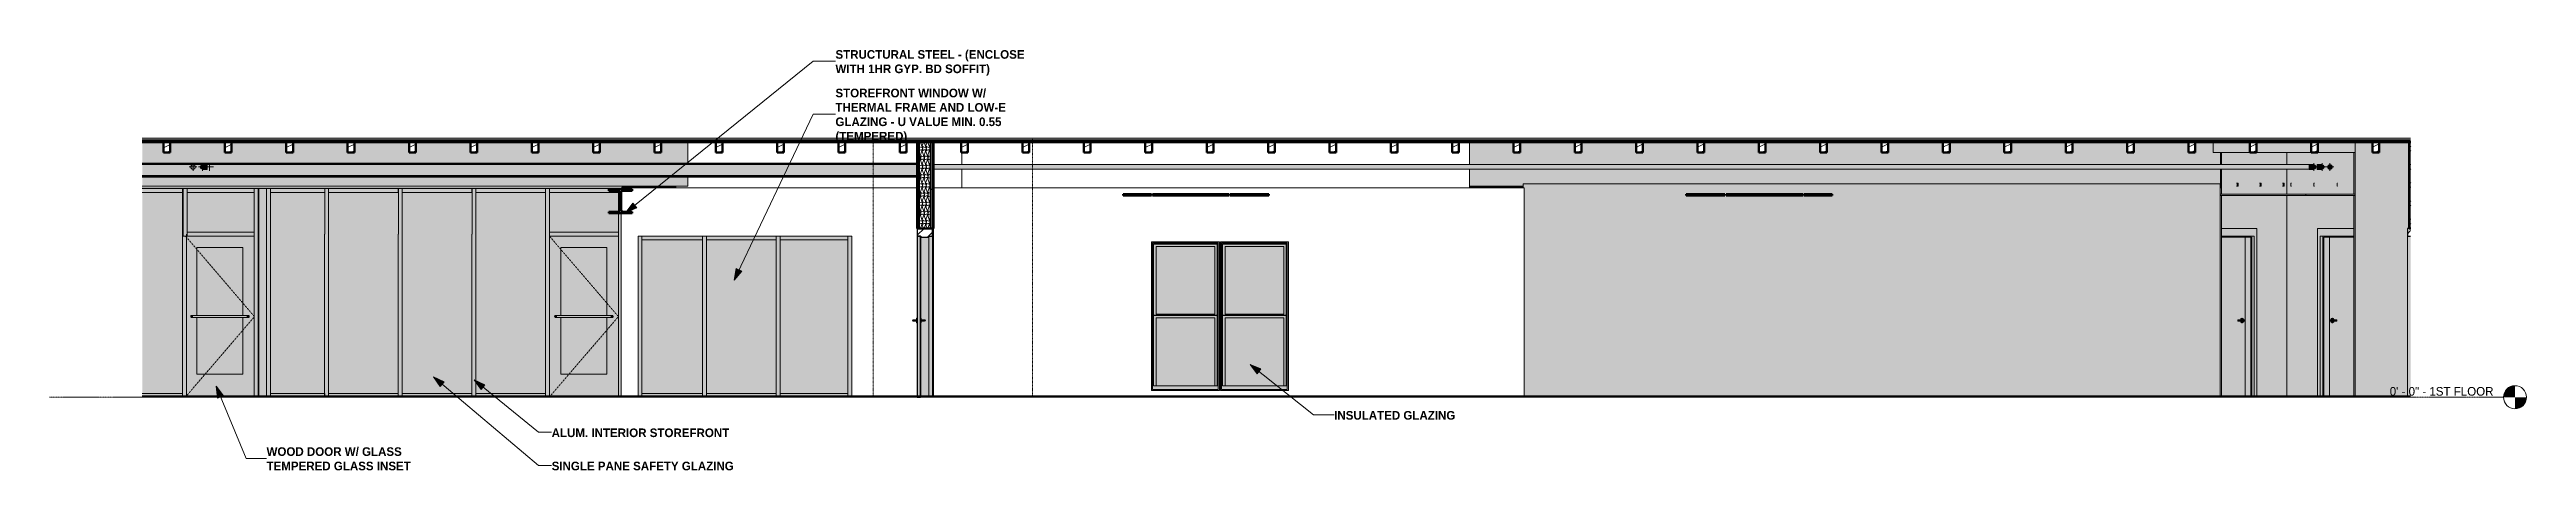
# Model space of a CAD drawing. Header units: inches. Extents: x -3510 to 2128, y -38 to 218.
# Drawn here: x 357 to 1649, y -38 to 181 of the extents above; entities that cross this region are included whole.
import ezdxf

# ---------------------------------------------------------------- set-up
doc = ezdxf.new("R2010")
doc.units = ezdxf.units.IN
doc.header["$MEASUREMENT"] = 0
for name, pattern in [('Aligning Line 1_8_', [0.25, 0.125, -0.125]), ('Dash 1_16_', [0.125, 0.0625, -0.0625]), ('Grid Line 1_2_', [0.875, 0.5, -0.125, 0.125, -0.125])]:
    doc.linetypes.add(name, pattern=pattern)
for name, color, linetype, lineweight in [('0-2', 7, 'Continuous', 18), ('0-3', 50, 'Continuous', 9), ('0-4', 10, 'Continuous', 5), ('A-CLNG', 13, 'Continuous', 18), ('A-CLNG-3', 7, 'Continuous', 18), ('A-CLNG-4', 13, 'Continuous', 5), ('A-CLNG-5', 13, 'Continuous', 60), ('A-CLNG-PATT-2', 13, 'Continuous', 9), ('A-DOOR', 31, 'Continuous', 18), ('A-DOOR-5', 31, 'Continuous', 30), ('A-DOOR-6', 31, 'Dash 1_16_', 9), ('A-DOOR-7', 31, 'Continuous', 9), ('A-DOOR-FRAM', 31, 'Continuous', 9), ('A-DOOR-FRAM-3', 31, 'Continuous', 30), ('A-DOOR-FRAM-4', 31, 'Continuous', 18), ('A-DOOR-GLAZ-1', 31, 'Continuous', 18), ('A-FLOR-1', 31, 'Continuous', 5), ('A-FLOR-2', 8, 'Continuous', 5), ('A-FLOR-3', 7, 'Continuous', 18), ('A-FLOR-4', 250, 'Continuous', 60), ('A-FLOR-LEVL', 51, 'Continuous', 9), ('A-FLOR-LEVL-1', 51, 'Grid Line 1_2_', 9), ('A-FLOR-MCUT-1', 7, 'Continuous', 18), ('A-FLOR-PATT-2', 253, 'Continuous', 9), ('A-FLOR-PATT-3', 50, 'Continuous', 9), ('A-GLAZ-1', 59, 'Continuous', 18), ('A-GLAZ-2', 254, 'Continuous', 18), ('A-GLAZ-3', 50, 'Continuous', 9), ('A-GLAZ-4', 7, 'Continuous', 18), ('A-GLAZ-CURT', 52, 'Continuous', 9), ('A-GLAZ-CURT-1', 50, 'Continuous', 9), ('A-GLAZ-CWMG', 51, 'Continuous', 9), ('A-GLAZ-CWMG-1', 57, 'Continuous', 9), ('A-GLAZ-CWMG-2', 50, 'Continuous', 9), ('A-WALL', 113, 'Continuous', 18), ('A-WALL-1', 8, 'Continuous', 5), ('A-WALL-2', 7, 'Continuous', 18), ('A-WALL-3', 90, 'Continuous', 18), ('A-WALL-4', 113, 'Continuous', 5), ('A-WALL-PATT-1', 111, 'Continuous', 9), ('G-ANNO-SYMB', 111, 'Aligning Line 1_8_', 9), ('G-ANNO-TEXT', 231, 'Continuous', 9), ('I-WALL', 2, 'Continuous', 18), ('I-WALL-3', 2, 'Continuous', 5), ('I-WALL-4', 2, 'Continuous', 60), ('P-PIPE', 3, 'Continuous', 9), ('P-PIPE-1', 3, 'Continuous', 5), ('P-PIPE-CNTR', 3, 'Continuous', 9), ('S-BEAM', 12, 'Continuous', 9), ('S-BEAM-1', 250, 'Continuous', 60), ('S-BEAM-2', 255, 'Continuous', 9), ('S-BEAM-3', 50, 'Continuous', 9), ('S-BEAM-4', 35, 'Continuous', 9)]:
    doc.layers.add(name, color=color, linetype=linetype, lineweight=lineweight)
doc.styles.add('Century Gothic', font='ufonts.com_century-gothic.ttf', dxfattribs={"height": 4.5})
doc.styles.add('Century Gothic_B', font='GOTHICB.TTF', dxfattribs={"height": 4.5})
pattern_1 = [(0, (0, 0), (7.68, 1.92), [0.634, -5.126, 0.634, -5.126, -30.72]), (0, (0, 0), (7.68, 1.92), [-11.52, 0.634, -10.886, 0.634, -5.126, -13.44]), (0, (0, 0), (7.68, 1.92), [-28.8, 0.634, -3.206, 0.634, -8.966]), (120, (2.88, 0.96), (-5.50276878, 5.6910751), [0.634, -5.126, 0.634, -5.126, -30.72]), (120, (2.88, 0.96), (-5.50276878, 5.6910751), [-11.52, 0.634, -10.886, 0.634, -5.126, -13.44]), (120, (2.88, 0.96), (-5.50276878, 5.6910751), [-28.8, 0.634, -3.206, 0.634, -8.966]), (240, (3.84, 4.8), (-2.17723122, -7.6110751), [0.634, -5.126, 0.634, -5.126, -30.72]), (240, (3.84, 4.8), (-2.17723122, -7.6110751), [-11.52, 0.634, -10.886, 0.634, -5.126, -13.44]), (240, (3.84, 4.8), (-2.17723122, -7.6110751), [-28.8, 0.634, -3.206, 0.634, -8.966])]
pattern_2 = [(0, (0, 0), (0, 2.399), []), (315, (0, 0), (2.3985062, 0), [3.393, -3.393]), (45, (0, 0), (2.3985062, 0), [3.393, -3.393])]
pattern_3 = [(216.87, (3.199, 7.997), (23.98977143, 15.99364286), [3.998, -35.986]), (206.565, (7.997, 5.598), (-7.9970807, -7.9966192), [8.941, -8.941]), (198.435, (7.997, 1.599), (-15.9938446, -7.99709826), [5.058, -20.23])]
pattern_4 = [(45, (0, 0), (-3.1819805, 3.1819805), [])]
pattern_5 = [(45, (11940.318, 0), (-4.7517576, 4.7517576), []), (45, (11940.318, 7.2), (-4.7517576, 4.7517576), [])]
pattern_6 = [(0, (11940.318, 0), (15.36, 3.84), [0.634, -10.886, 0.634, -10.886, -61.44]), (0, (11940.318, 0), (15.36, 3.84), [-23.04, 0.634, -22.406, 0.634, -10.886, -26.88]), (0, (11940.318, 0), (15.36, 3.84), [-57.6, 0.634, -7.046, 0.634, -18.566]), (120, (11946.078, 1.92), (-11.0055376, 11.3821502), [0.634, -10.886, 0.634, -10.886, -61.44]), (120, (11946.078, 1.92), (-11.0055376, 11.3821502), [-23.04, 0.634, -22.406, 0.634, -10.886, -26.88]), (120, (11946.078, 1.92), (-11.0055376, 11.3821502), [-57.6, 0.634, -7.046, 0.634, -18.566]), (240, (11947.998, 9.6), (-4.3544624, -15.2221502), [0.634, -10.886, 0.634, -10.886, -61.44]), (240, (11947.998, 9.6), (-4.3544624, -15.2221502), [-23.04, 0.634, -22.406, 0.634, -10.886, -26.88]), (240, (11947.998, 9.6), (-4.3544624, -15.2221502), [-57.6, 0.634, -7.046, 0.634, -18.566])]
pattern_7 = [(161.57, (11940.5579, 0.24), (-1.920451243, 0.000150352), [0, -13.661, 1.517, 0]), (18.43, (11940.0779, 0.24), (-1.920451243, -0.000150352), [0, -13.661, 1.517, 0]), (108.43, (11940.5579, 0.24), (0.959969074, -4.80073665), [4.553, -10.625]), (71.57, (11940.0779, 0.24), (0.959969074, 4.80073665), [4.553, -10.625])]

msp = doc.modelspace()

# ---------------------------------------------------------------- texts
at = {"layer": 'A-FLOR-LEVL', "insert": (1577.8, 5.3), "char_height": 4.5, "width": 64.993, "attachment_point": 1, "style": 'Century Gothic'}
msp.add_mtext('0\' - 0" - 1ST FLOOR', dxfattribs=at)
at = {"layer": 'G-ANNO-TEXT', "char_height": 4.5, "attachment_point": 1, "style": 'Century Gothic_B'}
for s, insert, width in [('STRUCTURAL STEEL - (ENCLOSE', (767.2, 180.9), 109.837), ('WITH 1HR GYP. BD SOFFIT)', (767.2, 173.4), 94.233), ('STOREFRONT WINDOW W/', (767.2, 160.8), 94.536), ('THERMAL FRAME AND LOW-E', (767.2, 153.3), 105.595), ('GLAZING - U VALUE MIN. 0.55', (767.2, 145.8), 108.625), ('(TEMPERED)', (767.2, 138.3), 42.571), ('INSULATED GLAZING', (1027.3, -7.2), 74.841), ('ALUM. INTERIOR STOREFRONT', (619.2, -16.3), 106.353), ('WOOD DOOR W/ GLASS', (470.5, -26.1), 89.082), ('TEMPERED GLASS INSET', (470.5, -33.6), 84.082), ('SINGLE PANE SAFETY GLAZING', (619.2, -33.6), 111.807)]:
    msp.add_mtext(s, dxfattribs=dict(at, insert=insert, width=width))

# ---------------------------------------------------------------- blocks, each defined once
blk = doc.blocks.new('System Panel - Glazed-3217424-INTERIOR ELEVATION - CORRIDOR _103_N_ _ LOBBY _106_ - SOUTH WALL')
at = {"layer": 'A-GLAZ-CURT-1'}
blk.add_hatch(color=256, dxfattribs=at).paths.add_polyline_path([(-11242.4, 2), (-11242.4, 82), (-11274, 82), (-11274, 2)], flags=0)
blk = doc.blocks.new('Rectangular Mullion - 2_ x 4_ rectangular-1900516-INTERIOR ELEVATION - CORRIDOR _103_N_ _ LOBBY _106_ - SOUTH WALL')
at = {"layer": 'A-GLAZ-CWMG-1'}
blk.add_hatch(color=256, dxfattribs=at).paths.add_polyline_path([(-11202, 82), (-11166.6, 82), (-11166.6, 84), (-11202, 84)], flags=0)
at = {"layer": 'A-GLAZ-CWMG-2'}
for p, q in [((-11202, 82), (-11202, 84)), ((-11202, 82), (-11166.6, 82)), ((-11166.6, 84), (-11166.6, 82))]:
    blk.add_line(p, q, dxfattribs=at)
blk = doc.blocks.new('Rectangular Mullion - 2_ x 4_ rectangular-3217425-INTERIOR ELEVATION - CORRIDOR _103_N_ _ LOBBY _106_ - SOUTH WALL')
at = {"layer": 'A-GLAZ-CWMG-1'}
blk.add_hatch(color=256, dxfattribs=at).paths.add_polyline_path([(-11274, 0.4), (-11242.4, 0.4), (-11242.4, 2), (-11274, 2)], flags=0)
at = {"layer": 'A-GLAZ-CWMG-2'}
for p, q in [((-11274, 0.4), (-11274, 2)), ((-11242.4, 2), (-11274, 2)), ((-11242.4, 2), (-11242.4, 0.4))]:
    blk.add_line(p, q, dxfattribs=at)
blk = doc.blocks.new('Rectangular Mullion - 2_ x 4_ rectangular-3216363-INTERIOR ELEVATION - CORRIDOR _103_N_ _ LOBBY _106_ - SOUTH WALL')
at = {"layer": 'A-GLAZ-CWMG-1'}
blk.add_hatch(color=256, dxfattribs=at).paths.add_polyline_path([(-11164.6, 0.4), (-11164.6, 84), (-11166.6, 84), (-11166.6, 0.4), (-11164.9, 0.4)], flags=0)
at = {"layer": 'A-GLAZ-CWMG-2'}
blk.add_line((-11166.6, 84), (-11166.6, 0.4), dxfattribs=at)
blk = doc.blocks.new('Rectangular Mullion - 2_ x 4_ rectangular-3216287-INTERIOR ELEVATION - CORRIDOR _103_N_ _ LOBBY _106_ - SOUTH WALL')
at = {"layer": 'A-GLAZ-CWMG-1'}
blk.add_hatch(color=256, dxfattribs=at).paths.add_polyline_path([(-11276, 0.4), (-11274, 0.4), (-11274, 84), (-11276, 84), (-11276, 3.5)], flags=0)
at = {"layer": 'A-GLAZ-CWMG-2'}
blk.add_line((-11274, 0.4), (-11274, 84), dxfattribs=at)
blk = doc.blocks.new('System Panel - Glazed-3216364-INTERIOR ELEVATION - CORRIDOR _103_N_ _ LOBBY _106_ - SOUTH WALL')
at = {"layer": 'A-GLAZ-CURT-1'}
blk.add_hatch(color=256, dxfattribs=at).paths.add_polyline_path([(-11204, 2), (-11204, 82), (-11240.4, 82), (-11240.4, 2), (-11238.9, 2)], flags=0)
blk = doc.blocks.new('Rectangular Mullion - 2_ x 4_ rectangular-3216290-INTERIOR ELEVATION - CORRIDOR _103_N_ _ LOBBY _106_ - SOUTH WALL')
at = {"layer": 'A-GLAZ-CWMG-1'}
blk.add_hatch(color=256, dxfattribs=at).paths.add_polyline_path([(-11202, 0.4), (-11202, 84), (-11204, 84), (-11204, 0.4)], flags=0)
at = {"layer": 'A-GLAZ-CWMG-2'}
for p, q in [((-11204, 84), (-11204, 0.4)), ((-11202, 0.4), (-11202, 84))]:
    blk.add_line(p, q, dxfattribs=at)
blk = doc.blocks.new('System Panel - Glazed-3216365-INTERIOR ELEVATION - CORRIDOR _103_N_ _ LOBBY _106_ - SOUTH WALL')
at = {"layer": 'A-GLAZ-CURT-1'}
blk.add_hatch(color=256, dxfattribs=at).paths.add_polyline_path([(-11166.6, 2), (-11166.6, 82), (-11202, 82), (-11202, 2)], flags=0)
blk = doc.blocks.new('Rectangular Mullion - 2_ x 4_ rectangular-1900519-INTERIOR ELEVATION - CORRIDOR _103_N_ _ LOBBY _106_ - SOUTH WALL')
at = {"layer": 'A-GLAZ-CWMG-1'}
blk.add_hatch(color=256, dxfattribs=at).paths.add_polyline_path([(-11240.4, 82), (-11204, 82), (-11204, 84), (-11240.4, 84)], flags=0)
at = {"layer": 'A-GLAZ-CWMG-2'}
for p, q in [((-11240.4, 82), (-11240.4, 84)), ((-11240.4, 82), (-11204, 82)), ((-11204, 84), (-11204, 82))]:
    blk.add_line(p, q, dxfattribs=at)
blk = doc.blocks.new('Rectangular Mullion - 2_ x 4_ rectangular-3217426-INTERIOR ELEVATION - CORRIDOR _103_N_ _ LOBBY _106_ - SOUTH WALL')
at = {"layer": 'A-GLAZ-CWMG-1'}
blk.add_hatch(color=256, dxfattribs=at).paths.add_polyline_path([(-11242.4, 82), (-11242.4, 84), (-11274, 84), (-11274, 82)], flags=0)
at = {"layer": 'A-GLAZ-CWMG-2'}
for p, q in [((-11274, 82), (-11274, 84)), ((-11274, 82), (-11242.4, 82)), ((-11242.4, 84), (-11242.4, 82))]:
    blk.add_line(p, q, dxfattribs=at)
blk = doc.blocks.new('Rectangular Mullion - 2_ x 4_ rectangular-1900521-INTERIOR ELEVATION - CORRIDOR _103_N_ _ LOBBY _106_ - SOUTH WALL')
at = {"layer": 'A-GLAZ-CWMG-1'}
blk.add_hatch(color=256, dxfattribs=at).paths.add_polyline_path([(-11202, 0.4), (-11166.6, 0.4), (-11166.6, 2), (-11202, 2)], flags=0)
at = {"layer": 'A-GLAZ-CWMG-2'}
for p, q in [((-11202, 0.4), (-11202, 2)), ((-11166.6, 2), (-11202, 2)), ((-11166.6, 2), (-11166.6, 0.4))]:
    blk.add_line(p, q, dxfattribs=at)
blk = doc.blocks.new('Rectangular Mullion - 2_ x 4_ rectangular-1900522-INTERIOR ELEVATION - CORRIDOR _103_N_ _ LOBBY _106_ - SOUTH WALL')
at = {"layer": 'A-GLAZ-CWMG-1'}
blk.add_hatch(color=256, dxfattribs=at).paths.add_polyline_path([(-11240.4, 0.4), (-11204, 0.4), (-11204, 2), (-11240.4, 2)], flags=0)
at = {"layer": 'A-GLAZ-CWMG-2'}
for p, q in [((-11240.4, 0.4), (-11240.4, 2)), ((-11204, 2), (-11240.4, 2)), ((-11204, 2), (-11204, 0.4))]:
    blk.add_line(p, q, dxfattribs=at)
blk = doc.blocks.new('Basic Wall _ COMPOSITE SIDING_DECKING - COURTYARD - ___-3213068-INTERIOR ELEVATION - CORRIDOR _103_N_ _ LOBBY _106_ - SOUTH WALL')
at = {"layer": 'A-WALL-3'}
h = blk.add_hatch(color=256, dxfattribs=at)
h.paths.add_polyline_path([(-10841.5, 109.5), (-10822.7, 109.5), (-10822.7, 110), (-10842.5, 110), (-10842.5, 109.5)], flags=0)
h.paths.add_polyline_path([(-11275.8, 109.5), (-11256.3, 109.5), (-11256.3, 110), (-11276, 110), (-11276, 109.5)], flags=0)
h = blk.add_hatch(color=256, dxfattribs=at)
h.paths.add_polyline_path([(-10824.4, 109.2), (-10822.7, 109.2), (-10822.7, 109.5), (-10842.5, 109.5), (-10842.5, 109.2), (-10832.2, 109.2)], flags=0)
h.paths.add_polyline_path([(-11276, 109.2), (-11256.3, 109.3), (-11256.3, 109.5), (-11276, 109.5)], flags=0)
at = {"layer": 'A-WALL-2'}
for p, q in [((-11276, 109.5), (-11276, 110)), ((-11276, 109.2), (-11276, 109.5)), ((-11276, 109.5), (-11256.3, 109.5)), ((-10842.5, 109.5), (-10822.7, 109.5)), ((-10822.7, 110), (-10822.7, 109.5)), ((-10822.7, 109.5), (-10822.7, 109.2))]:
    blk.add_line(p, q, dxfattribs=at)
blk = doc.blocks.new('Window-Double_Hung-Marvin-Essential - ESDH3066 - 1st Floor-3357220-INTERIOR ELEVATION - CORRIDOR _103_N_ _ LOBBY _106_ - SOUTH WALL')
at = {"layer": 'A-GLAZ-1'}
h = blk.add_hatch(color=256, dxfattribs=at)
h.paths.add_polyline_path([(-10936.8, 3.5), (-10936.8, 81), (-10972.3, 81), (-10972.3, 3.5), (-10937.5, 3.5)], flags=0)
h.paths.add_polyline_path([(-10971.7, 4.1), (-10971.7, 80.4), (-10937.5, 80.4), (-10937.5, 4.1), (-10971, 4.1)], flags=0)
h = blk.add_hatch(color=256, dxfattribs=at)
h.paths.add_polyline_path([(-10971.7, 4.1), (-10937.5, 4.1), (-10937.5, 80.4), (-10971.7, 80.4), (-10971.7, 4.2)], flags=0)
h.paths.add_polyline_path([(-10971, 5.9), (-10971.3, 5.9), (-10971.3, 80), (-10937.9, 80), (-10937.9, 5.9), (-10970.8, 5.9)], flags=0)
for points in [[(-10971.2, 5.9), (-10971.2, 5.9), (-10971.2, 79.8), (-10938, 79.8), (-10938, 5.9), (-10937.9, 5.9), (-10937.9, 42.3), (-10937.9, 42.3), (-10937.9, 80), (-10971.3, 80), (-10971.3, 42.3), (-10971.2, 42.3), (-10971.2, 5.9)], [(-10969.9, 78.5), (-10939.3, 78.5), (-10939.2, 78.6), (-10969.9, 78.6)], [(-10969.9, 43.2), (-10969.9, 43.2), (-10969.9, 78.5), (-10969.9, 78.6), (-10969.9, 43.2)], [(-10939.2, 43.2), (-10939.2, 78.6), (-10939.3, 78.5), (-10939.3, 43.2)], [(-10939.2, 42.5), (-10938, 42.5), (-10938, 42.7), (-10971.2, 42.7), (-10971.2, 42.5), (-10939.3, 42.5)], [(-10939.2, 43.2), (-10939.3, 43.2), (-10969.9, 43.2), (-10969.9, 43.2), (-10939.3, 43.2)], [(-10961.6, 41.3), (-10939.3, 41.3), (-10939.2, 41.3), (-10969.9, 41.3), (-10969.9, 41.3)], [(-10969.9, 5.9), (-10969.9, 6), (-10969.9, 41.3), (-10969.9, 41.3), (-10969.9, 6)], [(-10939.2, 5.9), (-10939.2, 41.3), (-10939.3, 41.3), (-10939.3, 6)], [(-10939.2, 5.9), (-10939.3, 6), (-10969.9, 6), (-10969.9, 5.9), (-10939.3, 5.9)]]:
    blk.add_hatch(color=256, dxfattribs=at).paths.add_polyline_path(points, flags=0)
h = blk.add_hatch(color=256, dxfattribs=at)
h.paths.add_polyline_path([(-10971, 42.7), (-10938, 42.7), (-10938, 79.8), (-10971.2, 79.8), (-10971.2, 42.7), (-10971.1, 42.7)], flags=0)
h.paths.add_polyline_path([(-10939.2, 43.2), (-10969.9, 43.2), (-10969.9, 78.6), (-10939.2, 78.6), (-10939.2, 67.6)], flags=0)
h = blk.add_hatch(color=256, dxfattribs=at)
h.paths.add_polyline_path([(-10971.2, 5.9), (-10971.2, 42.3), (-10971.3, 42.3), (-10971.3, 5.9)], flags=0)
h.paths.add_polyline_path([(-10937.9, 5.9), (-10937.9, 42.3), (-10937.9, 42.3), (-10937.9, 5.9)], flags=0)
h = blk.add_hatch(color=256, dxfattribs=at)
h.paths.add_polyline_path([(-10971, 5.9), (-10938, 5.9), (-10938, 42.5), (-10971.2, 42.5), (-10971.2, 5.9), (-10971.1, 5.9)], flags=0)
h.paths.add_polyline_path([(-10939.2, 5.9), (-10969.9, 5.9), (-10969.9, 41.3), (-10939.2, 41.3), (-10939.2, 9.1)], flags=0)
at = {"layer": 'A-GLAZ-2'}
for points in [[(-10961.6, 43.2), (-10939.3, 43.2), (-10939.3, 78.5), (-10969.9, 78.5), (-10969.9, 43.2)], [(-10939.3, 6), (-10939.3, 41.3), (-10969.9, 41.3), (-10969.9, 6), (-10943.1, 6)]]:
    blk.add_hatch(color=256, dxfattribs=at).paths.add_polyline_path(points, flags=0)
at = {"layer": 'A-GLAZ-3'}
for p, q in [((-10936.8, 81), (-10972.3, 81)), ((-10972.3, 81), (-10972.3, 3.5)), ((-10971.7, 4.1), (-10971.7, 80.4)), ((-10971.7, 80.4), (-10937.5, 80.4)), ((-10971.3, 5.9), (-10971.3, 80)), ((-10971.3, 80), (-10937.9, 80)), ((-10971.2, 79.8), (-10938, 79.8)), ((-10971.2, 79.8), (-10971.2, 42.7)), ((-10969.9, 78.6), (-10969.9, 78.5)), ((-10969.9, 78.6), (-10969.9, 43.2)), ((-10939.2, 78.6), (-10969.9, 78.6)), ((-10939.3, 78.5), (-10969.9, 78.5)), ((-10969.9, 78.5), (-10969.9, 43.2)), ((-10939.3, 78.5), (-10939.2, 78.6)), ((-10939.3, 43.2), (-10939.3, 78.5)), ((-10939.2, 43.2), (-10939.2, 78.6)), ((-10938, 79.8), (-10938, 42.7)), ((-10937.9, 80), (-10937.9, 5.9)), ((-10937.5, 80.4), (-10937.5, 4.1)), ((-10936.8, 3.5), (-10936.8, 81)), ((-10971.2, 42.7), (-10971.2, 42.5)), ((-10938, 42.7), (-10971.2, 42.7)), ((-10971.2, 42.5), (-10938, 42.5)), ((-10971.2, 5.9), (-10971.2, 42.5)), ((-10969.9, 43.2), (-10939.3, 43.2)), ((-10969.9, 43.2), (-10969.9, 43.2)), ((-10969.9, 43.2), (-10939.2, 43.2)), ((-10939.3, 41.3), (-10969.9, 41.3)), ((-10969.9, 41.3), (-10969.9, 41.3)), ((-10969.9, 41.3), (-10969.9, 6)), ((-10939.2, 41.3), (-10969.9, 41.3)), ((-10969.9, 41.3), (-10969.9, 5.9)), ((-10939.3, 43.2), (-10939.2, 43.2)), ((-10939.3, 41.3), (-10939.2, 41.3)), ((-10939.3, 6), (-10939.3, 41.3)), ((-10939.2, 5.9), (-10939.2, 41.3)), ((-10938, 42.5), (-10938, 42.7)), ((-10938, 42.5), (-10938, 5.9)), ((-10972.3, 3.5), (-10936.8, 3.5)), ((-10937.5, 4.1), (-10971.7, 4.1)), ((-10937.9, 5.9), (-10971.3, 5.9)), ((-10969.9, 6), (-10939.3, 6)), ((-10969.9, 6), (-10969.9, 5.9)), ((-10939.3, 6), (-10939.2, 5.9))]:
    blk.add_line(p, q, dxfattribs=at)
at = {"layer": 'A-GLAZ-4'}
for p, q in [((-10971.2, 42.3), (-10971.3, 42.3)), ((-10971.2, 5.9), (-10971.2, 42.3)), ((-10937.9, 42.3), (-10937.9, 42.3)), ((-10937.9, 42.3), (-10937.9, 5.9))]:
    blk.add_line(p, q, dxfattribs=at)
blk = doc.blocks.new('Window-Double_Hung-Marvin-Essential - ESDH3066 - 1st Floor-3357221-INTERIOR ELEVATION - CORRIDOR _103_N_ _ LOBBY _106_ - SOUTH WALL')
at = {"layer": 'A-GLAZ-1'}
h = blk.add_hatch(color=256, dxfattribs=at)
h.paths.add_polyline_path([(-10972.8, 3.5), (-10972.8, 81), (-11008.3, 81), (-11008.3, 3.5), (-10973.5, 3.5)], flags=0)
h.paths.add_polyline_path([(-10981.8, 4.1), (-11007.7, 4.1), (-11007.7, 80.4), (-10973.5, 80.4), (-10973.5, 4.1), (-10980.1, 4.1)], flags=0)
h = blk.add_hatch(color=256, dxfattribs=at)
h.paths.add_polyline_path([(-10974.2, 4.1), (-10973.5, 4.1), (-10973.5, 80.4), (-11007.7, 80.4), (-11007.7, 4.1), (-10975.4, 4.1)], flags=0)
h.paths.add_polyline_path([(-10975.4, 5.9), (-11007.3, 5.9), (-11007.3, 80), (-10973.9, 80), (-10973.9, 5.9), (-10974.8, 5.9)], flags=0)
for points in [[(-11007.2, 5.9), (-11007.2, 5.9), (-11007.2, 79.8), (-10974, 79.8), (-10974, 5.9), (-10973.9, 5.9), (-10973.9, 42.3), (-10973.9, 42.3), (-10973.9, 80), (-11007.3, 80), (-11007.3, 42.3), (-11007.2, 42.3), (-11007.2, 5.9)], [(-10975.3, 78.5), (-10975.2, 78.6), (-11005.9, 78.6), (-11005.9, 78.5), (-10975.4, 78.5)], [(-11005.9, 43.2), (-11005.9, 43.2), (-11005.9, 78.5), (-11005.9, 78.6), (-11005.9, 43.2)], [(-10975.2, 43.2), (-10975.2, 78.6), (-10975.3, 78.5), (-10975.3, 43.2)], [(-10974.8, 42.5), (-10974, 42.5), (-10974, 42.7), (-11007.2, 42.7), (-11007.2, 42.5), (-10975.2, 42.5)], [(-10975.2, 43.2), (-10975.3, 43.2), (-11005.9, 43.2), (-11005.9, 43.2), (-10975.3, 43.2)], [(-10975.3, 41.3), (-10975.2, 41.3), (-11005.9, 41.3), (-11005.9, 41.3), (-10975.3, 41.3)], [(-11005.9, 5.9), (-11005.9, 6), (-11005.9, 41.3), (-11005.9, 41.3), (-11005.9, 6)], [(-10975.2, 5.9), (-10975.2, 41.3), (-10975.3, 41.3), (-10975.3, 6)], [(-11005.9, 5.9), (-10975.2, 5.9), (-10975.3, 6), (-11005.9, 6), (-11005.9, 5.9)]]:
    blk.add_hatch(color=256, dxfattribs=at).paths.add_polyline_path(points, flags=0)
h = blk.add_hatch(color=256, dxfattribs=at)
h.paths.add_polyline_path([(-11006.4, 42.7), (-10974, 42.7), (-10974, 79.8), (-11007.2, 79.8), (-11007.2, 42.7), (-11007, 42.7)], flags=0)
h.paths.add_polyline_path([(-10975.2, 43.2), (-11005.9, 43.2), (-11005.9, 78.6), (-10975.2, 78.6), (-10975.2, 46.5)], flags=0)
h = blk.add_hatch(color=256, dxfattribs=at)
h.paths.add_polyline_path([(-10973.9, 5.9), (-10973.9, 5.9), (-10973.9, 42.3), (-10973.9, 42.3), (-10973.9, 5.9)], flags=0)
h.paths.add_polyline_path([(-11007.3, 5.9), (-11007.2, 5.9), (-11007.2, 42.3), (-11007.3, 42.3), (-11007.3, 5.9)], flags=0)
h = blk.add_hatch(color=256, dxfattribs=at)
h.paths.add_polyline_path([(-10975.4, 5.9), (-10974, 5.9), (-10974, 42.5), (-11007.2, 42.5), (-11007.2, 5.9), (-10980.1, 5.9)], flags=0)
h.paths.add_polyline_path([(-10975.2, 5.9), (-11005.9, 5.9), (-11005.9, 41.3), (-10975.2, 41.3), (-10975.2, 8.4)], flags=0)
at = {"layer": 'A-GLAZ-2'}
for points in [[(-10980.1, 43.2), (-10975.3, 43.2), (-10975.3, 78.5), (-11005.9, 78.5), (-11005.9, 43.2)], [(-10975.3, 6), (-10975.3, 41.3), (-11005.9, 41.3), (-11005.9, 6), (-10975.4, 6)]]:
    blk.add_hatch(color=256, dxfattribs=at).paths.add_polyline_path(points, flags=0)
at = {"layer": 'A-GLAZ-3'}
for p, q in [((-10972.8, 81), (-11008.3, 81)), ((-11008.3, 81), (-11008.3, 3.5)), ((-11007.7, 4.1), (-11007.7, 80.4)), ((-11007.7, 80.4), (-10973.5, 80.4)), ((-11007.3, 5.9), (-11007.3, 80)), ((-11007.3, 80), (-10973.9, 80)), ((-11007.2, 79.8), (-10974, 79.8)), ((-11007.2, 79.8), (-11007.2, 42.7)), ((-11005.9, 78.6), (-11005.9, 78.5)), ((-11005.9, 78.6), (-11005.9, 43.2)), ((-10975.2, 78.6), (-11005.9, 78.6)), ((-10975.3, 78.5), (-11005.9, 78.5)), ((-11005.9, 78.5), (-11005.9, 43.2)), ((-10975.3, 78.5), (-10975.2, 78.6)), ((-10975.3, 43.2), (-10975.3, 78.5)), ((-10975.2, 43.2), (-10975.2, 78.6)), ((-10974, 79.8), (-10974, 42.7)), ((-10973.9, 80), (-10973.9, 5.9)), ((-10973.5, 80.4), (-10973.5, 4.1)), ((-10972.8, 3.5), (-10972.8, 81)), ((-11007.2, 42.7), (-11007.2, 42.5)), ((-10974, 42.7), (-11007.2, 42.7)), ((-11007.2, 42.5), (-10974, 42.5)), ((-11007.2, 5.9), (-11007.2, 42.5)), ((-11005.9, 43.2), (-10975.3, 43.2)), ((-11005.9, 43.2), (-11005.9, 43.2)), ((-11005.9, 43.2), (-10975.2, 43.2)), ((-10975.3, 41.3), (-11005.9, 41.3)), ((-11005.9, 41.3), (-11005.9, 41.3)), ((-11005.9, 41.3), (-11005.9, 6)), ((-10975.2, 41.3), (-11005.9, 41.3)), ((-11005.9, 41.3), (-11005.9, 5.9)), ((-10975.3, 43.2), (-10975.2, 43.2)), ((-10975.3, 41.3), (-10975.2, 41.3)), ((-10975.3, 6), (-10975.3, 41.3)), ((-10975.2, 5.9), (-10975.2, 41.3)), ((-10974, 42.5), (-10974, 42.7)), ((-10974, 42.5), (-10974, 5.9)), ((-11008.3, 3.5), (-10972.8, 3.5)), ((-10973.5, 4.1), (-11007.7, 4.1)), ((-10973.9, 5.9), (-11007.3, 5.9)), ((-11005.9, 6), (-10975.3, 6)), ((-11005.9, 6), (-11005.9, 5.9)), ((-10975.3, 6), (-10975.2, 5.9))]:
    blk.add_line(p, q, dxfattribs=at)
at = {"layer": 'A-GLAZ-4'}
for p, q in [((-11007.2, 42.3), (-11007.3, 42.3)), ((-11007.2, 5.9), (-11007.2, 42.3)), ((-10973.9, 42.3), (-10973.9, 42.3)), ((-10973.9, 42.3), (-10973.9, 5.9))]:
    blk.add_line(p, q, dxfattribs=at)
blk = doc.blocks.new('CTR - 1st Phase - Shell_rvt-4-INTERIOR ELEVATION - CORRIDOR _103_N_ _ LOBBY _106_ - SOUTH WALL')
at = {"layer": 'A-FLOR-1'}
h = blk.add_hatch(color=256, dxfattribs=at)
h.paths.add_polyline_path([(-11534.6, 110), (-11250.1, 110), (-11250.1, 115), (-11534.6, 115)], flags=0)
h.paths.add_polyline_path([(-11488.4, 121.6), (-11250.1, 121.6), (-11250.1, 133), (-11264, 133), (-11264, 127.5), (-11267.5, 127.5), (-11267.5, 133), (-11296, 133), (-11296, 127.5), (-11299.5, 127.5), (-11299.5, 133), (-11328, 133), (-11328, 127.5), (-11331.5, 127.5), (-11331.5, 133), (-11360, 133), (-11360, 127.5), (-11363.5, 127.5), (-11363.5, 133), (-11392, 133), (-11392, 127.5), (-11395.5, 127.5), (-11395.5, 133), (-11424, 133), (-11424, 127.5), (-11427.5, 127.5), (-11427.5, 133), (-11456, 133), (-11456, 127.5), (-11459.5, 127.5), (-11459.5, 133), (-11488, 133), (-11488, 127.5), (-11491.5, 127.5), (-11491.5, 133), (-11520, 133), (-11520, 127.5), (-11523.5, 127.5), (-11523.5, 133), (-11534.6, 133), (-11534.6, 121.6), (-11493, 121.6)], flags=0)
h = blk.add_hatch(color=256, dxfattribs=at)
h.paths.add_polyline_path([(-10842.5, 110), (-10814.5, 110), (-10814.5, 111.2), (-10450.9, 111.2), (-10450.9, 110), (-10450.7, 110), (-10450.7, 118.8), (-10842.5, 118.8), (-10842.5, 111.9)], flags=0)
h.paths.add_polyline_path([(-10536.4, 121.2), (-10450.7, 121.2), (-10450.7, 127.5), (-10454.5, 127.5), (-10454.5, 133), (-10464, 133), (-10464, 127.5), (-10467.5, 127.5), (-10467.5, 133), (-10496, 133), (-10496, 127.5), (-10499.5, 127.5), (-10499.5, 133), (-10528, 133), (-10528, 127.5), (-10531.5, 127.5), (-10531.5, 133), (-10560, 133), (-10560, 127.5), (-10563.5, 127.5), (-10563.5, 133), (-10592, 133), (-10592, 127.5), (-10595.5, 127.5), (-10595.5, 133), (-10624, 133), (-10624, 127.5), (-10627.5, 127.5), (-10627.5, 133), (-10656, 133), (-10656, 127.5), (-10659.5, 127.5), (-10659.5, 133), (-10688, 133), (-10688, 127.5), (-10691.5, 127.5), (-10691.5, 133), (-10720, 133), (-10720, 127.5), (-10723.5, 127.5), (-10723.5, 133), (-10752, 133), (-10752, 127.5), (-10755.5, 127.5), (-10755.5, 133), (-10784, 133), (-10784, 127.5), (-10787.5, 127.5), (-10787.5, 133), (-10816, 133), (-10816, 127.5), (-10819.5, 127.5), (-10819.5, 133), (-10842.5, 133), (-10842.5, 121.2), (-10554.9, 121.2)], flags=0)
at = {"layer": 'A-FLOR-2'}
blk.add_hatch(color=256, dxfattribs=at).paths.add_polyline_path([(-10832.2, 133.7), (-10351.6, 133.7), (-10351.6, 134.2), (-11534.6, 134.2), (-11534.6, 133.7), (-10841.4, 133.7)], flags=0)
at = {"layer": 'A-FLOR-PATT-2'}
h = blk.add_hatch(dxfattribs=at)
h.set_pattern_fill('FP_25', color=256, style=0, pattern_type=2)
h.set_pattern_definition(pattern_1)
h.paths.add_polyline_path([(-11534.6, 134.2), (-10351.6, 134.2), (-10351.6, 135), (-11534.6, 135)], flags=0)
h = blk.add_hatch(dxfattribs=at)
h.set_pattern_fill('FP_25', color=256, style=0, pattern_type=2)
h.set_pattern_definition(pattern_1)
h.paths.add_polyline_path([(-10970.8, 0), (-10351.6, 0), (-10351.6, 0), (-11534.6, 0), (-11534.6, 0), (-10975.4, 0)], flags=0)
at = {"layer": 'A-FLOR-PATT-3'}
h = blk.add_hatch(dxfattribs=at)
h.set_pattern_fill('FP_27', color=256, style=0, pattern_type=2)
h.set_pattern_definition(pattern_2)
h.paths.add_polyline_path([(-10370, 135), (-10351.6, 135), (-10351.6, 135.2), (-11534.6, 135.2), (-11534.6, 135), (-10380.7, 135)], flags=0)
h = blk.add_hatch(dxfattribs=at)
h.set_pattern_fill('FP_27', color=256, style=0, pattern_type=2)
h.set_pattern_definition(pattern_2)
h.paths.add_polyline_path([(-10832.2, 133), (-10351.6, 133), (-10351.6, 133.7), (-11534.6, 133.7), (-11534.6, 133), (-10841.4, 133)], flags=0)
h = blk.add_hatch(dxfattribs=at)
h.set_pattern_fill('FP_26', color=256, style=0, pattern_type=2)
h.set_pattern_definition([(135, (0, 0), (-2.12132034, -2.12132034), [])])
h.paths.add_polyline_path([(-10380.7, 0), (-10351.6, 0), (-10351.6, 0.4), (-11534.6, 0.4), (-11534.6, 0), (-10381.3, 0)], flags=0)
at = {"layer": 'A-WALL-1'}
for points in [[(-11276, 109.2), (-11276, 110), (-11284.3, 110), (-11284.3, 109.2)], [(-10814.5, 109.2), (-10814.5, 110), (-10822.7, 110), (-10822.7, 109.2)]]:
    blk.add_hatch(color=256, dxfattribs=at).paths.add_polyline_path(points, flags=0)
at = {"layer": 'A-CLNG-3'}
for p, q in [((-11534.6, 110), (-11284.3, 110)), ((-11284.3, 108.9), (-11534.6, 108.9)), ((-11284.3, 108.9), (-11284.3, 110)), ((-10450.9, 110), (-10450.7, 110)), ((-10450.7, 108.9), (-10450.9, 108.9)), ((-10450.7, 108.9), (-10450.7, 110))]:
    blk.add_line(p, q, dxfattribs=at)
at = {"layer": 'A-FLOR-3'}
for p, q in [((-11250.1, 133), (-11250.1, 121.6)), ((-10450.7, 127.5), (-10450.7, 121.2)), ((-10450.7, 118.8), (-10450.7, 110)), ((-11256.3, 110), (-11534.6, 110)), ((-11250.1, 110), (-11256.3, 110)), ((-11250.1, 115), (-11250.1, 110)), ((-10814.5, 110), (-10842.5, 110)), ((-10450.7, 110), (-10450.9, 110))]:
    blk.add_line(p, q, dxfattribs=at)
at = {"layer": 'A-FLOR-4'}
for p, q in [((-11534.6, 133), (-10351.6, 133)), ((-10351.6, 0.4), (-11534.6, 0.4))]:
    blk.add_line(p, q, dxfattribs=at)
at = {"layer": 'A-FLOR-MCUT-1'}
for p, q in [((-10351.6, 135), (-11534.6, 135)), ((-10351.6, 134.2), (-11534.6, 134.2)), ((-10351.6, 133.7), (-11534.6, 133.7)), ((-10351.6, 0), (-11534.6, 0))]:
    blk.add_line(p, q, dxfattribs=at)
at = {"layer": 'A-WALL-2'}
for p, q in [((-11250.1, 121.6), (-11250.1, 133)), ((-10842.5, 121.2), (-10842.5, 133)), ((-11107.2, 127.5), (-11107.2, 121.2)), ((-11107.2, 118.8), (-11107.2, 109.2)), ((-10842.5, 109.2), (-10842.5, 118.8)), ((-11130.4, 109.2), (-11284.9, 109.2)), ((-11284.9, 109.2), (-11284.9, 108.4)), ((-11284.9, 106.8), (-11284.9, 97.5)), ((-11256.3, 109.2), (-11256.3, 110)), ((-11250.1, 110), (-11256.3, 110)), ((-11247.9, 109.2), (-11256.3, 109.2)), ((-11250.1, 110), (-11250.1, 115)), ((-11247.9, 109.2), (-11130.4, 109.2)), ((-11121.9, 109.2), (-11107.2, 109.2)), ((-11107.2, 109.2), (-11121.9, 109.2)), ((-11107.2, 109.2), (-10842.5, 109.2)), ((-10842.5, 109.2), (-11107.2, 109.2)), ((-10813.9, 109.2), (-10842.5, 109.2)), ((-10813.9, 0.4), (-10813.9, 109.2)), ((-11284.9, 95.9), (-11284.9, 0.4)), ((-11276, 0.4), (-11276, 84)), ((-11276, 84), (-11164.6, 84)), ((-11164.6, 84), (-11164.6, 0.4)), ((-11008.3, 3.5), (-11008.3, 81)), ((-11008.3, 81), (-10972.8, 81)), ((-10972.8, 81), (-10972.8, 3.5)), ((-10972.3, 3.5), (-10972.3, 81)), ((-10972.3, 81), (-10936.8, 81)), ((-10936.8, 81), (-10936.8, 3.5)), ((-10972.8, 3.5), (-11008.3, 3.5)), ((-10936.8, 3.5), (-10972.3, 3.5))]:
    blk.add_line(p, q, dxfattribs=at)
at = {"layer": '0-2'}
for name, p in [('Basic Wall _ COMPOSITE SIDING_DECKING - COURTYARD - ___-3213068-INTERIOR ELEVATION - CORRIDOR _103_N_ _ LOBBY _106_ - SOUTH WALL', (0, 0)), ('Rectangular Mullion - 2_ x 4_ rectangular-3216287-INTERIOR ELEVATION - CORRIDOR _103_N_ _ LOBBY _106_ - SOUTH WALL', (0, 0)), ('Rectangular Mullion - 2_ x 4_ rectangular-3217426-INTERIOR ELEVATION - CORRIDOR _103_N_ _ LOBBY _106_ - SOUTH WALL', (0, 0)), ('System Panel - Glazed-3217424-INTERIOR ELEVATION - CORRIDOR _103_N_ _ LOBBY _106_ - SOUTH WALL', (0, 0)), ('Rectangular Mullion - 2_ x 4_ rectangular-3216290-INTERIOR ELEVATION - CORRIDOR _103_N_ _ LOBBY _106_ - SOUTH WALL', (-38.4, 0)), ('Rectangular Mullion - 2_ x 4_ rectangular-1900519-INTERIOR ELEVATION - CORRIDOR _103_N_ _ LOBBY _106_ - SOUTH WALL', (0, 0)), ('System Panel - Glazed-3216364-INTERIOR ELEVATION - CORRIDOR _103_N_ _ LOBBY _106_ - SOUTH WALL', (0, 0)), ('Rectangular Mullion - 2_ x 4_ rectangular-3216290-INTERIOR ELEVATION - CORRIDOR _103_N_ _ LOBBY _106_ - SOUTH WALL', (0, 0)), ('Rectangular Mullion - 2_ x 4_ rectangular-1900516-INTERIOR ELEVATION - CORRIDOR _103_N_ _ LOBBY _106_ - SOUTH WALL', (0, 0)), ('System Panel - Glazed-3216365-INTERIOR ELEVATION - CORRIDOR _103_N_ _ LOBBY _106_ - SOUTH WALL', (0, 0)), ('Rectangular Mullion - 2_ x 4_ rectangular-3216363-INTERIOR ELEVATION - CORRIDOR _103_N_ _ LOBBY _106_ - SOUTH WALL', (0, 0)), ('Window-Double_Hung-Marvin-Essential - ESDH3066 - 1st Floor-3357221-INTERIOR ELEVATION - CORRIDOR _103_N_ _ LOBBY _106_ - SOUTH WALL', (0, 0)), ('Window-Double_Hung-Marvin-Essential - ESDH3066 - 1st Floor-3357220-INTERIOR ELEVATION - CORRIDOR _103_N_ _ LOBBY _106_ - SOUTH WALL', (0, 0)), ('Rectangular Mullion - 2_ x 4_ rectangular-3217425-INTERIOR ELEVATION - CORRIDOR _103_N_ _ LOBBY _106_ - SOUTH WALL', (0, 0)), ('Rectangular Mullion - 2_ x 4_ rectangular-1900522-INTERIOR ELEVATION - CORRIDOR _103_N_ _ LOBBY _106_ - SOUTH WALL', (0, 0)), ('Rectangular Mullion - 2_ x 4_ rectangular-1900521-INTERIOR ELEVATION - CORRIDOR _103_N_ _ LOBBY _106_ - SOUTH WALL', (0, 0))]:
    blk.add_blockref(name, p, dxfattribs=at)
blk = doc.blocks.new('LVL-Laminated Veneer Lumber - 4X6 S_ PINE - NO_ 1-2093603-INTERIOR ELEVATION - CORRIDOR _103_N_ _ LOBBY _106_ - SOUTH WALL')
at = {"layer": 'S-BEAM'}
h = blk.add_hatch(dxfattribs=at)
h.set_pattern_fill('FP_14', color=256, style=0, pattern_type=2)
h.set_pattern_definition(pattern_3)
h.paths.add_polyline_path([(-11520, 127.5), (-11520, 133), (-11523.5, 133), (-11523.5, 127.5)], flags=0)
at = {"layer": 'S-BEAM-1'}
for p, q in [((-11520, 133), (-11523.5, 133)), ((-11523.5, 133), (-11523.5, 127.5)), ((-11520, 127.5), (-11520, 133)), ((-11523.5, 127.5), (-11520, 127.5))]:
    blk.add_line(p, q, dxfattribs=at)
blk = doc.blocks.new('LVL-Laminated Veneer Lumber - 4X6 S_ PINE - NO_ 1-V74-INTERIOR ELEVATION - CORRIDOR _103_N_ _ LOBBY _106_ - SOUTH WALL')
at = {"layer": 'S-BEAM'}
h = blk.add_hatch(dxfattribs=at)
h.set_pattern_fill('FP_14', color=256, style=0, pattern_type=2)
h.set_pattern_definition(pattern_3)
h.paths.add_polyline_path([(-11491.5, 127.5), (-11488, 127.5), (-11488, 133), (-11491.5, 133), (-11491.5, 128.5)], flags=0)
at = {"layer": 'S-BEAM-1'}
for p, q in [((-11488, 133), (-11491.5, 133)), ((-11491.5, 133), (-11491.5, 127.5)), ((-11488, 127.5), (-11488, 133)), ((-11491.5, 127.5), (-11488, 127.5))]:
    blk.add_line(p, q, dxfattribs=at)
blk = doc.blocks.new('LVL-Laminated Veneer Lumber - 4X6 S_ PINE - NO_ 1-V75-INTERIOR ELEVATION - CORRIDOR _103_N_ _ LOBBY _106_ - SOUTH WALL')
at = {"layer": 'S-BEAM'}
h = blk.add_hatch(dxfattribs=at)
h.set_pattern_fill('FP_14', color=256, style=0, pattern_type=2)
h.set_pattern_definition(pattern_3)
h.paths.add_polyline_path([(-11456, 127.5), (-11456, 133), (-11459.5, 133), (-11459.5, 127.5)], flags=0)
at = {"layer": 'S-BEAM-1'}
for p, q in [((-11456, 133), (-11459.5, 133)), ((-11459.5, 133), (-11459.5, 127.5)), ((-11456, 127.5), (-11456, 133)), ((-11459.5, 127.5), (-11456, 127.5))]:
    blk.add_line(p, q, dxfattribs=at)
blk = doc.blocks.new('LVL-Laminated Veneer Lumber - 4X6 S_ PINE - NO_ 1-1619286-INTERIOR ELEVATION - CORRIDOR _103_N_ _ LOBBY _106_ - SOUTH WALL')
at = {"layer": 'S-BEAM'}
h = blk.add_hatch(dxfattribs=at)
h.set_pattern_fill('FP_14', color=256, style=0, pattern_type=2)
h.set_pattern_definition(pattern_3)
h.paths.add_polyline_path([(-11424, 127.5), (-11424, 133), (-11427.5, 133), (-11427.5, 127.5)], flags=0)
at = {"layer": 'S-BEAM-1'}
for p, q in [((-11424, 133), (-11427.5, 133)), ((-11427.5, 133), (-11427.5, 127.5)), ((-11424, 127.5), (-11424, 133)), ((-11427.5, 127.5), (-11424, 127.5))]:
    blk.add_line(p, q, dxfattribs=at)
blk = doc.blocks.new('LVL-Laminated Veneer Lumber - 4X6 S_ PINE - NO_ 1-V76-INTERIOR ELEVATION - CORRIDOR _103_N_ _ LOBBY _106_ - SOUTH WALL')
at = {"layer": 'S-BEAM'}
h = blk.add_hatch(dxfattribs=at)
h.set_pattern_fill('FP_14', color=256, style=0, pattern_type=2)
h.set_pattern_definition(pattern_3)
h.paths.add_polyline_path([(-11392, 127.5), (-11392, 133), (-11395.5, 133), (-11395.5, 127.5)], flags=0)
at = {"layer": 'S-BEAM-1'}
for p, q in [((-11392, 133), (-11395.5, 133)), ((-11395.5, 133), (-11395.5, 127.5)), ((-11392, 127.5), (-11392, 133)), ((-11395.5, 127.5), (-11392, 127.5))]:
    blk.add_line(p, q, dxfattribs=at)
blk = doc.blocks.new('LVL-Laminated Veneer Lumber - 4X6 S_ PINE - NO_ 1-V77-INTERIOR ELEVATION - CORRIDOR _103_N_ _ LOBBY _106_ - SOUTH WALL')
at = {"layer": 'S-BEAM'}
h = blk.add_hatch(dxfattribs=at)
h.set_pattern_fill('FP_14', color=256, style=0, pattern_type=2)
h.set_pattern_definition(pattern_3)
h.paths.add_polyline_path([(-11360, 127.5), (-11360, 133), (-11363.5, 133), (-11363.5, 127.5)], flags=0)
at = {"layer": 'S-BEAM-1'}
for p, q in [((-11360, 133), (-11363.5, 133)), ((-11363.5, 133), (-11363.5, 127.5)), ((-11360, 127.5), (-11360, 133)), ((-11363.5, 127.5), (-11360, 127.5))]:
    blk.add_line(p, q, dxfattribs=at)
blk = doc.blocks.new('LVL-Laminated Veneer Lumber - 4X6 S_ PINE - NO_ 1-V78-INTERIOR ELEVATION - CORRIDOR _103_N_ _ LOBBY _106_ - SOUTH WALL')
at = {"layer": 'S-BEAM'}
h = blk.add_hatch(dxfattribs=at)
h.set_pattern_fill('FP_14', color=256, style=0, pattern_type=2)
h.set_pattern_definition(pattern_3)
h.paths.add_polyline_path([(-11331.5, 127.5), (-11328, 127.5), (-11328, 133), (-11331.5, 133)], flags=0)
at = {"layer": 'S-BEAM-1'}
for p, q in [((-11328, 133), (-11331.5, 133)), ((-11331.5, 133), (-11331.5, 127.5)), ((-11328, 127.5), (-11328, 133)), ((-11331.5, 127.5), (-11328, 127.5))]:
    blk.add_line(p, q, dxfattribs=at)
blk = doc.blocks.new('LVL-Laminated Veneer Lumber - 4X6 S_ PINE - NO_ 1-V79-INTERIOR ELEVATION - CORRIDOR _103_N_ _ LOBBY _106_ - SOUTH WALL')
at = {"layer": 'S-BEAM'}
h = blk.add_hatch(dxfattribs=at)
h.set_pattern_fill('FP_14', color=256, style=0, pattern_type=2)
h.set_pattern_definition(pattern_3)
h.paths.add_polyline_path([(-11299.5, 127.5), (-11296, 127.5), (-11296, 133), (-11299.5, 133)], flags=0)
at = {"layer": 'S-BEAM-1'}
for p, q in [((-11296, 133), (-11299.5, 133)), ((-11299.5, 133), (-11299.5, 127.5)), ((-11296, 127.5), (-11296, 133)), ((-11299.5, 127.5), (-11296, 127.5))]:
    blk.add_line(p, q, dxfattribs=at)
blk = doc.blocks.new('LVL-Laminated Veneer Lumber - 4X6 S_ PINE - NO_ 1-V80-INTERIOR ELEVATION - CORRIDOR _103_N_ _ LOBBY _106_ - SOUTH WALL')
at = {"layer": 'S-BEAM'}
h = blk.add_hatch(dxfattribs=at)
h.set_pattern_fill('FP_14', color=256, style=0, pattern_type=2)
h.set_pattern_definition(pattern_3)
h.paths.add_polyline_path([(-11267.5, 127.5), (-11264, 127.5), (-11264, 133), (-11267.5, 133)], flags=0)
at = {"layer": 'S-BEAM-1'}
for p, q in [((-11264, 133), (-11267.5, 133)), ((-11267.5, 133), (-11267.5, 127.5)), ((-11264, 127.5), (-11264, 133)), ((-11267.5, 127.5), (-11264, 127.5))]:
    blk.add_line(p, q, dxfattribs=at)
blk = doc.blocks.new('LVL-Laminated Veneer Lumber - 4X6 S_ PINE - NO_ 1-V81-INTERIOR ELEVATION - CORRIDOR _103_N_ _ LOBBY _106_ - SOUTH WALL')
at = {"layer": 'S-BEAM'}
h = blk.add_hatch(dxfattribs=at)
h.set_pattern_fill('FP_14', color=256, style=0, pattern_type=2)
h.set_pattern_definition(pattern_3)
h.paths.add_polyline_path([(-11235.5, 127.5), (-11232, 127.5), (-11232, 133), (-11235.5, 133)], flags=0)
at = {"layer": 'S-BEAM-1'}
for p, q in [((-11232, 133), (-11235.5, 133)), ((-11235.5, 133), (-11235.5, 127.5)), ((-11232, 127.5), (-11232, 133)), ((-11235.5, 127.5), (-11232, 127.5))]:
    blk.add_line(p, q, dxfattribs=at)
blk = doc.blocks.new('LVL-Laminated Veneer Lumber - 4X6 S_ PINE - NO_ 1-V82-INTERIOR ELEVATION - CORRIDOR _103_N_ _ LOBBY _106_ - SOUTH WALL')
at = {"layer": 'S-BEAM'}
h = blk.add_hatch(dxfattribs=at)
h.set_pattern_fill('FP_14', color=256, style=0, pattern_type=2)
h.set_pattern_definition(pattern_3)
h.paths.add_polyline_path([(-11201.9, 127.5), (-11200, 127.5), (-11200, 133), (-11203.5, 133), (-11203.5, 127.5)], flags=0)
at = {"layer": 'S-BEAM-1'}
for p, q in [((-11200, 133), (-11203.5, 133)), ((-11203.5, 133), (-11203.5, 127.5)), ((-11200, 127.5), (-11200, 133)), ((-11203.5, 127.5), (-11200, 127.5))]:
    blk.add_line(p, q, dxfattribs=at)
blk = doc.blocks.new('LVL-Laminated Veneer Lumber - 4X6 S_ PINE - NO_ 1-V83-INTERIOR ELEVATION - CORRIDOR _103_N_ _ LOBBY _106_ - SOUTH WALL')
at = {"layer": 'S-BEAM'}
h = blk.add_hatch(dxfattribs=at)
h.set_pattern_fill('FP_14', color=256, style=0, pattern_type=2)
h.set_pattern_definition(pattern_3)
h.paths.add_polyline_path([(-11171.5, 127.5), (-11168, 127.5), (-11168, 133), (-11171.5, 133)], flags=0)
at = {"layer": 'S-BEAM-1'}
for p, q in [((-11168, 133), (-11171.5, 133)), ((-11171.5, 133), (-11171.5, 127.5)), ((-11168, 127.5), (-11168, 133)), ((-11171.5, 127.5), (-11168, 127.5))]:
    blk.add_line(p, q, dxfattribs=at)
blk = doc.blocks.new('LVL-Laminated Veneer Lumber - 4X6 S_ PINE - NO_ 1-V84-INTERIOR ELEVATION - CORRIDOR _103_N_ _ LOBBY _106_ - SOUTH WALL')
at = {"layer": 'S-BEAM'}
h = blk.add_hatch(dxfattribs=at)
h.set_pattern_fill('FP_14', color=256, style=0, pattern_type=2)
h.set_pattern_definition(pattern_3)
h.paths.add_polyline_path([(-11139.5, 127.5), (-11136, 127.5), (-11136, 133), (-11139.5, 133)], flags=0)
at = {"layer": 'S-BEAM-1'}
for p, q in [((-11136, 133), (-11139.5, 133)), ((-11139.5, 133), (-11139.5, 127.5)), ((-11136, 127.5), (-11136, 133)), ((-11139.5, 127.5), (-11136, 127.5))]:
    blk.add_line(p, q, dxfattribs=at)
blk = doc.blocks.new('LVL-Laminated Veneer Lumber - 4X6 S_ PINE - NO_ 1-V85-INTERIOR ELEVATION - CORRIDOR _103_N_ _ LOBBY _106_ - SOUTH WALL')
at = {"layer": 'S-BEAM'}
h = blk.add_hatch(dxfattribs=at)
h.set_pattern_fill('FP_14', color=256, style=0, pattern_type=2)
h.set_pattern_definition(pattern_3)
h.paths.add_polyline_path([(-11104, 127.5), (-11104, 133), (-11107.5, 133), (-11107.5, 127.5), (-11107.2, 127.5)], flags=0)
at = {"layer": 'S-BEAM-1'}
for p, q in [((-11104, 133), (-11107.5, 133)), ((-11107.5, 133), (-11107.5, 127.5)), ((-11104, 127.5), (-11104, 133)), ((-11107.5, 127.5), (-11104, 127.5))]:
    blk.add_line(p, q, dxfattribs=at)
blk = doc.blocks.new('LVL-Laminated Veneer Lumber - 4X6 S_ PINE - NO_ 1-V86-INTERIOR ELEVATION - CORRIDOR _103_N_ _ LOBBY _106_ - SOUTH WALL')
at = {"layer": 'S-BEAM'}
h = blk.add_hatch(dxfattribs=at)
h.set_pattern_fill('FP_14', color=256, style=0, pattern_type=2)
h.set_pattern_definition(pattern_3)
h.paths.add_polyline_path([(-11075.5, 127.5), (-11072, 127.5), (-11072, 133), (-11075.5, 133)], flags=0)
at = {"layer": 'S-BEAM-1'}
for p, q in [((-11072, 133), (-11075.5, 133)), ((-11075.5, 133), (-11075.5, 127.5)), ((-11072, 127.5), (-11072, 133)), ((-11075.5, 127.5), (-11072, 127.5))]:
    blk.add_line(p, q, dxfattribs=at)
blk = doc.blocks.new('LVL-Laminated Veneer Lumber - 4X6 S_ PINE - NO_ 1-V87-INTERIOR ELEVATION - CORRIDOR _103_N_ _ LOBBY _106_ - SOUTH WALL')
at = {"layer": 'S-BEAM'}
h = blk.add_hatch(dxfattribs=at)
h.set_pattern_fill('FP_14', color=256, style=0, pattern_type=2)
h.set_pattern_definition(pattern_3)
h.paths.add_polyline_path([(-11043.5, 127.5), (-11040, 127.5), (-11040, 133), (-11043.5, 133)], flags=0)
at = {"layer": 'S-BEAM-1'}
for p, q in [((-11040, 133), (-11043.5, 133)), ((-11043.5, 133), (-11043.5, 127.5)), ((-11040, 127.5), (-11040, 133)), ((-11043.5, 127.5), (-11040, 127.5))]:
    blk.add_line(p, q, dxfattribs=at)
blk = doc.blocks.new('LVL-Laminated Veneer Lumber - 4X6 S_ PINE - NO_ 1-1619287-INTERIOR ELEVATION - CORRIDOR _103_N_ _ LOBBY _106_ - SOUTH WALL')
at = {"layer": 'S-BEAM'}
h = blk.add_hatch(dxfattribs=at)
h.set_pattern_fill('FP_14', color=256, style=0, pattern_type=2)
h.set_pattern_definition(pattern_3)
h.paths.add_polyline_path([(-11011.5, 127.5), (-11008, 127.5), (-11008, 133), (-11011.5, 133)], flags=0)
at = {"layer": 'S-BEAM-1'}
for p, q in [((-11008, 133), (-11011.5, 133)), ((-11011.5, 133), (-11011.5, 127.5)), ((-11008, 127.5), (-11008, 133)), ((-11011.5, 127.5), (-11008, 127.5))]:
    blk.add_line(p, q, dxfattribs=at)
blk = doc.blocks.new('LVL-Laminated Veneer Lumber - 4X6 S_ PINE - NO_ 1-V88-INTERIOR ELEVATION - CORRIDOR _103_N_ _ LOBBY _106_ - SOUTH WALL')
at = {"layer": 'S-BEAM'}
h = blk.add_hatch(dxfattribs=at)
h.set_pattern_fill('FP_14', color=256, style=0, pattern_type=2)
h.set_pattern_definition(pattern_3)
h.paths.add_polyline_path([(-10979.5, 127.5), (-10976, 127.5), (-10976, 133), (-10979.5, 133)], flags=0)
at = {"layer": 'S-BEAM-1'}
for p, q in [((-10976, 133), (-10979.5, 133)), ((-10979.5, 133), (-10979.5, 127.5)), ((-10976, 127.5), (-10976, 133)), ((-10979.5, 127.5), (-10976, 127.5))]:
    blk.add_line(p, q, dxfattribs=at)
blk = doc.blocks.new('LVL-Laminated Veneer Lumber - 4X6 S_ PINE - NO_ 1-V89-INTERIOR ELEVATION - CORRIDOR _103_N_ _ LOBBY _106_ - SOUTH WALL')
at = {"layer": 'S-BEAM'}
h = blk.add_hatch(dxfattribs=at)
h.set_pattern_fill('FP_14', color=256, style=0, pattern_type=2)
h.set_pattern_definition(pattern_3)
h.paths.add_polyline_path([(-10947.5, 127.5), (-10944, 127.5), (-10944, 133), (-10947.5, 133)], flags=0)
at = {"layer": 'S-BEAM-1'}
for p, q in [((-10944, 133), (-10947.5, 133)), ((-10947.5, 133), (-10947.5, 127.5)), ((-10944, 127.5), (-10944, 133)), ((-10947.5, 127.5), (-10944, 127.5))]:
    blk.add_line(p, q, dxfattribs=at)
blk = doc.blocks.new('LVL-Laminated Veneer Lumber - 4X6 S_ PINE - NO_ 1-V90-INTERIOR ELEVATION - CORRIDOR _103_N_ _ LOBBY _106_ - SOUTH WALL')
at = {"layer": 'S-BEAM'}
h = blk.add_hatch(dxfattribs=at)
h.set_pattern_fill('FP_14', color=256, style=0, pattern_type=2)
h.set_pattern_definition(pattern_3)
h.paths.add_polyline_path([(-10912, 127.5), (-10912, 133), (-10915.5, 133), (-10915.5, 127.5)], flags=0)
at = {"layer": 'S-BEAM-1'}
for p, q in [((-10912, 133), (-10915.5, 133)), ((-10915.5, 133), (-10915.5, 127.5)), ((-10912, 127.5), (-10912, 133)), ((-10915.5, 127.5), (-10912, 127.5))]:
    blk.add_line(p, q, dxfattribs=at)
blk = doc.blocks.new('LVL-Laminated Veneer Lumber - 4X6 S_ PINE - NO_ 1-V91-INTERIOR ELEVATION - CORRIDOR _103_N_ _ LOBBY _106_ - SOUTH WALL')
at = {"layer": 'S-BEAM'}
h = blk.add_hatch(dxfattribs=at)
h.set_pattern_fill('FP_14', color=256, style=0, pattern_type=2)
h.set_pattern_definition(pattern_3)
h.paths.add_polyline_path([(-10883.5, 127.5), (-10880, 127.5), (-10880, 133), (-10883.5, 133), (-10883.5, 129.3)], flags=0)
at = {"layer": 'S-BEAM-1'}
for p, q in [((-10880, 133), (-10883.5, 133)), ((-10883.5, 133), (-10883.5, 127.5)), ((-10880, 127.5), (-10880, 133)), ((-10883.5, 127.5), (-10880, 127.5))]:
    blk.add_line(p, q, dxfattribs=at)
blk = doc.blocks.new('LVL-Laminated Veneer Lumber - 4X6 S_ PINE - NO_ 1-V92-INTERIOR ELEVATION - CORRIDOR _103_N_ _ LOBBY _106_ - SOUTH WALL')
at = {"layer": 'S-BEAM'}
h = blk.add_hatch(dxfattribs=at)
h.set_pattern_fill('FP_14', color=256, style=0, pattern_type=2)
h.set_pattern_definition(pattern_3)
h.paths.add_polyline_path([(-10851.5, 127.5), (-10848, 127.5), (-10848, 133), (-10851.5, 133), (-10851.5, 132.2)], flags=0)
at = {"layer": 'S-BEAM-1'}
for p, q in [((-10848, 133), (-10851.5, 133)), ((-10851.5, 133), (-10851.5, 127.5)), ((-10848, 127.5), (-10848, 133)), ((-10851.5, 127.5), (-10848, 127.5))]:
    blk.add_line(p, q, dxfattribs=at)
blk = doc.blocks.new('LVL-Laminated Veneer Lumber - 4X6 S_ PINE - NO_ 1-V93-INTERIOR ELEVATION - CORRIDOR _103_N_ _ LOBBY _106_ - SOUTH WALL')
at = {"layer": 'S-BEAM'}
h = blk.add_hatch(dxfattribs=at)
h.set_pattern_fill('FP_14', color=256, style=0, pattern_type=2)
h.set_pattern_definition(pattern_3)
h.paths.add_polyline_path([(-10819.5, 127.5), (-10816, 127.5), (-10816, 133), (-10819.5, 133)], flags=0)
at = {"layer": 'S-BEAM-1'}
for p, q in [((-10816, 133), (-10819.5, 133)), ((-10819.5, 133), (-10819.5, 127.5)), ((-10816, 127.5), (-10816, 133)), ((-10819.5, 127.5), (-10816, 127.5))]:
    blk.add_line(p, q, dxfattribs=at)
blk = doc.blocks.new('LVL-Laminated Veneer Lumber - 4X6 S_ PINE - NO_ 1-1619288-INTERIOR ELEVATION - CORRIDOR _103_N_ _ LOBBY _106_ - SOUTH WALL')
at = {"layer": 'S-BEAM'}
h = blk.add_hatch(dxfattribs=at)
h.set_pattern_fill('FP_14', color=256, style=0, pattern_type=2)
h.set_pattern_definition(pattern_3)
h.paths.add_polyline_path([(-10787.5, 127.5), (-10784, 127.5), (-10784, 133), (-10787.5, 133)], flags=0)
at = {"layer": 'S-BEAM-1'}
for p, q in [((-10784, 133), (-10787.5, 133)), ((-10787.5, 133), (-10787.5, 127.5)), ((-10784, 127.5), (-10784, 133)), ((-10787.5, 127.5), (-10784, 127.5))]:
    blk.add_line(p, q, dxfattribs=at)
blk = doc.blocks.new('LVL-Laminated Veneer Lumber - 4X6 S_ PINE - NO_ 1-V94-INTERIOR ELEVATION - CORRIDOR _103_N_ _ LOBBY _106_ - SOUTH WALL')
at = {"layer": 'S-BEAM'}
h = blk.add_hatch(dxfattribs=at)
h.set_pattern_fill('FP_14', color=256, style=0, pattern_type=2)
h.set_pattern_definition(pattern_3)
h.paths.add_polyline_path([(-10755.5, 127.5), (-10752, 127.5), (-10752, 133), (-10755.5, 133)], flags=0)
at = {"layer": 'S-BEAM-1'}
for p, q in [((-10752, 133), (-10755.5, 133)), ((-10755.5, 133), (-10755.5, 127.5)), ((-10752, 127.5), (-10752, 133)), ((-10755.5, 127.5), (-10752, 127.5))]:
    blk.add_line(p, q, dxfattribs=at)
blk = doc.blocks.new('LVL-Laminated Veneer Lumber - 4X6 S_ PINE - NO_ 1-V95-INTERIOR ELEVATION - CORRIDOR _103_N_ _ LOBBY _106_ - SOUTH WALL')
at = {"layer": 'S-BEAM'}
h = blk.add_hatch(dxfattribs=at)
h.set_pattern_fill('FP_14', color=256, style=0, pattern_type=2)
h.set_pattern_definition(pattern_3)
h.paths.add_polyline_path([(-10720, 127.5), (-10720, 133), (-10723.5, 133), (-10723.5, 127.5), (-10721.3, 127.5)], flags=0)
at = {"layer": 'S-BEAM-1'}
for p, q in [((-10720, 133), (-10723.5, 133)), ((-10723.5, 133), (-10723.5, 127.5)), ((-10720, 127.5), (-10720, 133)), ((-10723.5, 127.5), (-10720, 127.5))]:
    blk.add_line(p, q, dxfattribs=at)
blk = doc.blocks.new('LVL-Laminated Veneer Lumber - 4X6 S_ PINE - NO_ 1-1619289-INTERIOR ELEVATION - CORRIDOR _103_N_ _ LOBBY _106_ - SOUTH WALL')
at = {"layer": 'S-BEAM'}
h = blk.add_hatch(dxfattribs=at)
h.set_pattern_fill('FP_14', color=256, style=0, pattern_type=2)
h.set_pattern_definition(pattern_3)
h.paths.add_polyline_path([(-10691.5, 127.5), (-10688, 127.5), (-10688, 133), (-10691.5, 133)], flags=0)
at = {"layer": 'S-BEAM-1'}
for p, q in [((-10688, 133), (-10691.5, 133)), ((-10691.5, 133), (-10691.5, 127.5)), ((-10688, 127.5), (-10688, 133)), ((-10691.5, 127.5), (-10688, 127.5))]:
    blk.add_line(p, q, dxfattribs=at)
blk = doc.blocks.new('LVL-Laminated Veneer Lumber - 4X6 S_ PINE - NO_ 1-V96-INTERIOR ELEVATION - CORRIDOR _103_N_ _ LOBBY _106_ - SOUTH WALL')
at = {"layer": 'S-BEAM'}
h = blk.add_hatch(dxfattribs=at)
h.set_pattern_fill('FP_14', color=256, style=0, pattern_type=2)
h.set_pattern_definition(pattern_3)
h.paths.add_polyline_path([(-10659.5, 127.5), (-10656, 127.5), (-10656, 133), (-10659.5, 133)], flags=0)
at = {"layer": 'S-BEAM-1'}
for p, q in [((-10656, 133), (-10659.5, 133)), ((-10659.5, 133), (-10659.5, 127.5)), ((-10656, 127.5), (-10656, 133)), ((-10659.5, 127.5), (-10656, 127.5))]:
    blk.add_line(p, q, dxfattribs=at)
blk = doc.blocks.new('LVL-Laminated Veneer Lumber - 4X6 S_ PINE - NO_ 1-V97-INTERIOR ELEVATION - CORRIDOR _103_N_ _ LOBBY _106_ - SOUTH WALL')
at = {"layer": 'S-BEAM'}
h = blk.add_hatch(dxfattribs=at)
h.set_pattern_fill('FP_14', color=256, style=0, pattern_type=2)
h.set_pattern_definition(pattern_3)
h.paths.add_polyline_path([(-10624, 127.5), (-10624, 133), (-10627.5, 133), (-10627.5, 127.5)], flags=0)
at = {"layer": 'S-BEAM-1'}
for p, q in [((-10624, 133), (-10627.5, 133)), ((-10627.5, 133), (-10627.5, 127.5)), ((-10624, 127.5), (-10624, 133)), ((-10627.5, 127.5), (-10624, 127.5))]:
    blk.add_line(p, q, dxfattribs=at)
blk = doc.blocks.new('LVL-Laminated Veneer Lumber - 4X6 S_ PINE - NO_ 1-V98-INTERIOR ELEVATION - CORRIDOR _103_N_ _ LOBBY _106_ - SOUTH WALL')
at = {"layer": 'S-BEAM'}
h = blk.add_hatch(dxfattribs=at)
h.set_pattern_fill('FP_14', color=256, style=0, pattern_type=2)
h.set_pattern_definition(pattern_3)
h.paths.add_polyline_path([(-10592, 127.5), (-10592, 133), (-10595.5, 133), (-10595.5, 127.5)], flags=0)
at = {"layer": 'S-BEAM-1'}
for p, q in [((-10592, 133), (-10595.5, 133)), ((-10595.5, 133), (-10595.5, 127.5)), ((-10592, 127.5), (-10592, 133)), ((-10595.5, 127.5), (-10592, 127.5))]:
    blk.add_line(p, q, dxfattribs=at)
blk = doc.blocks.new('LVL-Laminated Veneer Lumber - 4X6 S_ PINE - NO_ 1-V99-INTERIOR ELEVATION - CORRIDOR _103_N_ _ LOBBY _106_ - SOUTH WALL')
at = {"layer": 'S-BEAM'}
h = blk.add_hatch(dxfattribs=at)
h.set_pattern_fill('FP_14', color=256, style=0, pattern_type=2)
h.set_pattern_definition(pattern_3)
h.paths.add_polyline_path([(-10560, 127.5), (-10560, 133), (-10563.5, 133), (-10563.5, 127.5)], flags=0)
at = {"layer": 'S-BEAM-1'}
for p, q in [((-10560, 133), (-10563.5, 133)), ((-10563.5, 133), (-10563.5, 127.5)), ((-10560, 127.5), (-10560, 133)), ((-10563.5, 127.5), (-10560, 127.5))]:
    blk.add_line(p, q, dxfattribs=at)
blk = doc.blocks.new('LVL-Laminated Veneer Lumber - 4X6 S_ PINE - NO_ 1-V100-INTERIOR ELEVATION - CORRIDOR _103_N_ _ LOBBY _106_ - SOUTH WALL')
at = {"layer": 'S-BEAM'}
h = blk.add_hatch(dxfattribs=at)
h.set_pattern_fill('FP_14', color=256, style=0, pattern_type=2)
h.set_pattern_definition(pattern_3)
h.paths.add_polyline_path([(-10528, 127.5), (-10528, 133), (-10531.5, 133), (-10531.5, 127.5)], flags=0)
at = {"layer": 'S-BEAM-1'}
for p, q in [((-10528, 133), (-10531.5, 133)), ((-10531.5, 133), (-10531.5, 127.5)), ((-10528, 127.5), (-10528, 133)), ((-10531.5, 127.5), (-10528, 127.5))]:
    blk.add_line(p, q, dxfattribs=at)
blk = doc.blocks.new('LVL-Laminated Veneer Lumber - 4X6 S_ PINE - NO_ 1-V101-INTERIOR ELEVATION - CORRIDOR _103_N_ _ LOBBY _106_ - SOUTH WALL')
at = {"layer": 'S-BEAM'}
h = blk.add_hatch(dxfattribs=at)
h.set_pattern_fill('FP_14', color=256, style=0, pattern_type=2)
h.set_pattern_definition(pattern_3)
h.paths.add_polyline_path([(-10499.4, 127.5), (-10496, 127.5), (-10496, 133), (-10499.5, 133), (-10499.5, 127.5)], flags=0)
at = {"layer": 'S-BEAM-1'}
for p, q in [((-10496, 133), (-10499.5, 133)), ((-10499.5, 133), (-10499.5, 127.5)), ((-10496, 127.5), (-10496, 133)), ((-10499.5, 127.5), (-10496, 127.5))]:
    blk.add_line(p, q, dxfattribs=at)
blk = doc.blocks.new('LVL-Laminated Veneer Lumber - 4X6 S_ PINE - NO_ 1-V102-INTERIOR ELEVATION - CORRIDOR _103_N_ _ LOBBY _106_ - SOUTH WALL')
at = {"layer": 'S-BEAM'}
h = blk.add_hatch(dxfattribs=at)
h.set_pattern_fill('FP_14', color=256, style=0, pattern_type=2)
h.set_pattern_definition(pattern_3)
h.paths.add_polyline_path([(-10464, 127.5), (-10464, 133), (-10467.5, 133), (-10467.5, 127.5)], flags=0)
at = {"layer": 'S-BEAM-1'}
for p, q in [((-10464, 133), (-10467.5, 133)), ((-10467.5, 133), (-10467.5, 127.5)), ((-10464, 127.5), (-10464, 133)), ((-10467.5, 127.5), (-10464, 127.5))]:
    blk.add_line(p, q, dxfattribs=at)
blk = doc.blocks.new('LVL-Laminated Veneer Lumber - 4X6 S_ PINE - NO_ 1-2391453-INTERIOR ELEVATION - CORRIDOR _103_N_ _ LOBBY _106_ - SOUTH WALL')
at = {"layer": 'S-BEAM'}
h = blk.add_hatch(dxfattribs=at)
h.set_pattern_fill('FP_14', color=256, style=0, pattern_type=2)
h.set_pattern_definition(pattern_3)
h.paths.add_polyline_path([(-10432, 127.5), (-10432, 133), (-10435.5, 133), (-10435.5, 127.5)], flags=0)
at = {"layer": 'S-BEAM-1'}
for p, q in [((-10432, 133), (-10435.5, 133)), ((-10435.5, 133), (-10435.5, 127.5)), ((-10432, 127.5), (-10432, 133)), ((-10435.5, 127.5), (-10432, 127.5))]:
    blk.add_line(p, q, dxfattribs=at)
blk = doc.blocks.new('LVL-Laminated Veneer Lumber - 4X6 S_ PINE - NO_ 1-2391454-INTERIOR ELEVATION - CORRIDOR _103_N_ _ LOBBY _106_ - SOUTH WALL')
at = {"layer": 'S-BEAM'}
h = blk.add_hatch(dxfattribs=at)
h.set_pattern_fill('FP_14', color=256, style=0, pattern_type=2)
h.set_pattern_definition(pattern_3)
h.paths.add_polyline_path([(-10400, 127.5), (-10400, 133), (-10403.5, 133), (-10403.5, 127.5)], flags=0)
at = {"layer": 'S-BEAM-1'}
for p, q in [((-10400, 133), (-10403.5, 133)), ((-10403.5, 133), (-10403.5, 127.5)), ((-10400, 127.5), (-10400, 133)), ((-10403.5, 127.5), (-10400, 127.5))]:
    blk.add_line(p, q, dxfattribs=at)
blk = doc.blocks.new('LVL-Laminated Veneer Lumber - 4X6 S_ PINE - NO_ 1-1619291-INTERIOR ELEVATION - CORRIDOR _103_N_ _ LOBBY _106_ - SOUTH WALL')
at = {"layer": 'S-BEAM'}
h = blk.add_hatch(dxfattribs=at)
h.set_pattern_fill('FP_14', color=256, style=0, pattern_type=2)
h.set_pattern_definition(pattern_3)
h.paths.add_polyline_path([(-10371.5, 127.5), (-10368, 127.5), (-10368, 133), (-10371.5, 133)], flags=0)
at = {"layer": 'S-BEAM-1'}
for p, q in [((-10368, 133), (-10371.5, 133)), ((-10371.5, 133), (-10371.5, 127.5)), ((-10368, 127.5), (-10368, 133)), ((-10371.5, 127.5), (-10368, 127.5))]:
    blk.add_line(p, q, dxfattribs=at)
blk = doc.blocks.new('TRUSS - 24_-2435928-INTERIOR ELEVATION - CORRIDOR _103_N_ _ LOBBY _106_ - SOUTH WALL')
at = {"layer": 'S-BEAM-2'}
blk.add_hatch(color=256, dxfattribs=at).paths.add_polyline_path([(-10413.8, 110), (-10413.8, 111.5), (-10414, 111.5), (-10414, 110)], flags=0)
at = {"layer": 'S-BEAM-3'}
for p, q in [((-10414, 110), (-10414, 111.5)), ((-10413.8, 111.5), (-10414, 111.5)), ((-10413.8, 110), (-10414, 110))]:
    blk.add_line(p, q, dxfattribs=at)
blk = doc.blocks.new('TRUSS - 24_-2435970-INTERIOR ELEVATION - CORRIDOR _103_N_ _ LOBBY _106_ - SOUTH WALL')
at = {"layer": 'S-BEAM-2'}
blk.add_hatch(color=256, dxfattribs=at).paths.add_polyline_path([(-10401.8, 110), (-10401.8, 111.5), (-10402, 111.5), (-10402, 110)], flags=0)
at = {"layer": 'S-BEAM-3'}
for p, q in [((-10402, 110), (-10402, 111.5)), ((-10401.8, 111.5), (-10402, 111.5)), ((-10401.8, 110), (-10402, 110))]:
    blk.add_line(p, q, dxfattribs=at)
blk = doc.blocks.new('TRUSS - 24_-2436012-INTERIOR ELEVATION - CORRIDOR _103_N_ _ LOBBY _106_ - SOUTH WALL')
at = {"layer": 'S-BEAM-2'}
blk.add_hatch(color=256, dxfattribs=at).paths.add_polyline_path([(-10389.8, 110), (-10389.8, 111.5), (-10390, 111.5), (-10390, 110)], flags=0)
at = {"layer": 'S-BEAM-3'}
for p, q in [((-10390, 110), (-10390, 111.5)), ((-10389.8, 111.5), (-10390, 111.5)), ((-10389.8, 110), (-10390, 110))]:
    blk.add_line(p, q, dxfattribs=at)
blk = doc.blocks.new('TRUSS - 24_-V103-INTERIOR ELEVATION - CORRIDOR _103_N_ _ LOBBY _106_ - SOUTH WALL')
at = {"layer": 'S-BEAM-2'}
blk.add_hatch(color=256, dxfattribs=at).paths.add_polyline_path([(-10417.6, 110), (-10417.6, 111.5), (-10418.4, 111.5), (-10418.4, 110)], flags=0)
at = {"layer": 'S-BEAM-3'}
for p, q in [((-10417.6, 111.5), (-10418.4, 111.5)), ((-10418.4, 110), (-10417.6, 110)), ((-10417.6, 111.5), (-10417.6, 110))]:
    blk.add_line(p, q, dxfattribs=at)
blk = doc.blocks.new('TRUSS - 24_-V104-INTERIOR ELEVATION - CORRIDOR _103_N_ _ LOBBY _106_ - SOUTH WALL')
at = {"layer": 'S-BEAM-2'}
blk.add_hatch(color=256, dxfattribs=at).paths.add_polyline_path([(-10429.6, 110), (-10429.6, 111.5), (-10430.4, 111.5), (-10430.4, 110)], flags=0)
at = {"layer": 'S-BEAM-3'}
for p, q in [((-10429.6, 111.5), (-10430.4, 111.5)), ((-10430.4, 110), (-10429.6, 110)), ((-10429.6, 111.5), (-10429.6, 110))]:
    blk.add_line(p, q, dxfattribs=at)
blk = doc.blocks.new('TRUSS - 24_-V105-INTERIOR ELEVATION - CORRIDOR _103_N_ _ LOBBY _106_ - SOUTH WALL')
at = {"layer": 'S-BEAM-2'}
blk.add_hatch(color=256, dxfattribs=at).paths.add_polyline_path([(-10441.6, 110), (-10441.6, 111.5), (-10442.4, 111.5), (-10442.4, 110)], flags=0)
at = {"layer": 'S-BEAM-3'}
for p, q in [((-10441.6, 111.5), (-10442.4, 111.5)), ((-10442.4, 110), (-10441.6, 110)), ((-10441.6, 111.5), (-10441.6, 110))]:
    blk.add_line(p, q, dxfattribs=at)
blk = doc.blocks.new('LVL-Laminated Veneer Lumber - _2_SISTERED 4X6 PINE-2259914-INTERIOR ELEVATION - CORRIDOR _103_N_ _ LOBBY _106_ - SOUTH WALL')
at = {"layer": 'S-BEAM-4'}
h = blk.add_hatch(color=256, dxfattribs=at)
h.paths.add_polyline_path([(-10381.3, 127.5), (-10380.7, 127.5), (-10380.7, 133), (-10400, 133), (-10400, 127.5), (-10388.5, 127.5)], flags=0)
h.paths.add_polyline_path([(-10450.3, 127.5), (-10435.5, 127.5), (-10435.5, 133), (-10454.5, 133), (-10454.5, 127.5), (-10450.7, 127.5)], flags=0)
h.paths.add_polyline_path([(-10403.5, 127.5), (-10403.5, 133), (-10432, 133), (-10432, 127.5), (-10407, 127.5)], flags=0)
at = {"layer": 'S-BEAM-3'}
for p, q in [((-10454.5, 127.5), (-10454.5, 133)), ((-10435.5, 127.5), (-10454.5, 127.5)), ((-10403.5, 127.5), (-10432, 127.5)), ((-10380.7, 127.5), (-10400, 127.5))]:
    blk.add_line(p, q, dxfattribs=at)
blk = doc.blocks.new('CTR - 1st Phase - Structure_rvt-4-INTERIOR ELEVATION - CORRIDOR _103_N_ _ LOBBY _106_ - SOUTH WALL')
at = {"layer": 'S-BEAM'}
h = blk.add_hatch(dxfattribs=at)
h.set_pattern_fill('FP_29', color=256, style=0, pattern_type=2)
h.set_pattern_definition([(45, (0, 0), (-4.7517576, 4.7517576), []), (45, (0, 7.2), (-4.7517576, 4.7517576), [])])
h.paths.add_polyline_path([(-11286.3, 95.9), (-11279.1, 95.9), (-11279.1, 96.7), (-11284.1, 96.7), (-11284.5, 96.8), (-11284.8, 97.1), (-11284.9, 97.6), (-11284.9, 106.8), (-11284.8, 107.1), (-11284.5, 107.4), (-11284.1, 107.6), (-11279.1, 107.6), (-11279.1, 108.4), (-11291.2, 108.4), (-11291.2, 107.6), (-11286.3, 107.6), (-11285.9, 107.4), (-11285.6, 107.1), (-11285.4, 106.7), (-11285.4, 97.6), (-11285.6, 97.1), (-11285.9, 96.8), (-11286.3, 96.7), (-11291.2, 96.7), (-11291.2, 95.9)], flags=0)
at = {"layer": 'S-BEAM-1'}
for p, q in [((-11279.1, 108.4), (-11291.2, 108.4)), ((-11291.2, 108.4), (-11291.2, 107.6)), ((-11291.2, 107.6), (-11286.3, 107.6)), ((-11285.4, 106.7), (-11285.4, 97.6)), ((-11284.9, 97.6), (-11284.9, 106.7)), ((-11284.1, 107.6), (-11279.1, 107.6)), ((-11279.1, 107.6), (-11279.1, 108.4)), ((-11286.3, 96.7), (-11291.2, 96.7)), ((-11291.2, 96.7), (-11291.2, 95.9)), ((-11291.2, 95.9), (-11279.1, 95.9)), ((-11279.1, 96.7), (-11284.1, 96.7)), ((-11279.1, 95.9), (-11279.1, 96.7))]:
    blk.add_line(p, q, dxfattribs=at)
for centre, start, end in [((-11286.3, 106.7), 0, 90), ((-11284.1, 106.7), 90, 180), ((-11286.3, 97.6), 270, 0), ((-11284.1, 97.6), 180, 270)]:
    blk.add_arc(centre, 0.878, start, end, dxfattribs=at)
at = {"layer": '0-3'}
for name in ['LVL-Laminated Veneer Lumber - 4X6 S_ PINE - NO_ 1-2093603-INTERIOR ELEVATION - CORRIDOR _103_N_ _ LOBBY _106_ - SOUTH WALL', 'LVL-Laminated Veneer Lumber - 4X6 S_ PINE - NO_ 1-V74-INTERIOR ELEVATION - CORRIDOR _103_N_ _ LOBBY _106_ - SOUTH WALL', 'LVL-Laminated Veneer Lumber - 4X6 S_ PINE - NO_ 1-V75-INTERIOR ELEVATION - CORRIDOR _103_N_ _ LOBBY _106_ - SOUTH WALL', 'LVL-Laminated Veneer Lumber - 4X6 S_ PINE - NO_ 1-1619286-INTERIOR ELEVATION - CORRIDOR _103_N_ _ LOBBY _106_ - SOUTH WALL', 'LVL-Laminated Veneer Lumber - 4X6 S_ PINE - NO_ 1-V76-INTERIOR ELEVATION - CORRIDOR _103_N_ _ LOBBY _106_ - SOUTH WALL', 'LVL-Laminated Veneer Lumber - 4X6 S_ PINE - NO_ 1-V77-INTERIOR ELEVATION - CORRIDOR _103_N_ _ LOBBY _106_ - SOUTH WALL', 'LVL-Laminated Veneer Lumber - 4X6 S_ PINE - NO_ 1-V78-INTERIOR ELEVATION - CORRIDOR _103_N_ _ LOBBY _106_ - SOUTH WALL', 'LVL-Laminated Veneer Lumber - 4X6 S_ PINE - NO_ 1-V79-INTERIOR ELEVATION - CORRIDOR _103_N_ _ LOBBY _106_ - SOUTH WALL', 'LVL-Laminated Veneer Lumber - 4X6 S_ PINE - NO_ 1-V80-INTERIOR ELEVATION - CORRIDOR _103_N_ _ LOBBY _106_ - SOUTH WALL', 'LVL-Laminated Veneer Lumber - 4X6 S_ PINE - NO_ 1-V81-INTERIOR ELEVATION - CORRIDOR _103_N_ _ LOBBY _106_ - SOUTH WALL', 'LVL-Laminated Veneer Lumber - 4X6 S_ PINE - NO_ 1-V82-INTERIOR ELEVATION - CORRIDOR _103_N_ _ LOBBY _106_ - SOUTH WALL', 'LVL-Laminated Veneer Lumber - 4X6 S_ PINE - NO_ 1-V83-INTERIOR ELEVATION - CORRIDOR _103_N_ _ LOBBY _106_ - SOUTH WALL', 'LVL-Laminated Veneer Lumber - 4X6 S_ PINE - NO_ 1-V84-INTERIOR ELEVATION - CORRIDOR _103_N_ _ LOBBY _106_ - SOUTH WALL', 'LVL-Laminated Veneer Lumber - 4X6 S_ PINE - NO_ 1-V85-INTERIOR ELEVATION - CORRIDOR _103_N_ _ LOBBY _106_ - SOUTH WALL', 'LVL-Laminated Veneer Lumber - 4X6 S_ PINE - NO_ 1-V86-INTERIOR ELEVATION - CORRIDOR _103_N_ _ LOBBY _106_ - SOUTH WALL', 'LVL-Laminated Veneer Lumber - 4X6 S_ PINE - NO_ 1-V87-INTERIOR ELEVATION - CORRIDOR _103_N_ _ LOBBY _106_ - SOUTH WALL', 'LVL-Laminated Veneer Lumber - 4X6 S_ PINE - NO_ 1-1619287-INTERIOR ELEVATION - CORRIDOR _103_N_ _ LOBBY _106_ - SOUTH WALL', 'LVL-Laminated Veneer Lumber - 4X6 S_ PINE - NO_ 1-V88-INTERIOR ELEVATION - CORRIDOR _103_N_ _ LOBBY _106_ - SOUTH WALL', 'LVL-Laminated Veneer Lumber - 4X6 S_ PINE - NO_ 1-V89-INTERIOR ELEVATION - CORRIDOR _103_N_ _ LOBBY _106_ - SOUTH WALL', 'LVL-Laminated Veneer Lumber - 4X6 S_ PINE - NO_ 1-V90-INTERIOR ELEVATION - CORRIDOR _103_N_ _ LOBBY _106_ - SOUTH WALL', 'LVL-Laminated Veneer Lumber - 4X6 S_ PINE - NO_ 1-V91-INTERIOR ELEVATION - CORRIDOR _103_N_ _ LOBBY _106_ - SOUTH WALL', 'LVL-Laminated Veneer Lumber - 4X6 S_ PINE - NO_ 1-V92-INTERIOR ELEVATION - CORRIDOR _103_N_ _ LOBBY _106_ - SOUTH WALL', 'LVL-Laminated Veneer Lumber - 4X6 S_ PINE - NO_ 1-V93-INTERIOR ELEVATION - CORRIDOR _103_N_ _ LOBBY _106_ - SOUTH WALL', 'LVL-Laminated Veneer Lumber - 4X6 S_ PINE - NO_ 1-1619288-INTERIOR ELEVATION - CORRIDOR _103_N_ _ LOBBY _106_ - SOUTH WALL', 'LVL-Laminated Veneer Lumber - 4X6 S_ PINE - NO_ 1-V94-INTERIOR ELEVATION - CORRIDOR _103_N_ _ LOBBY _106_ - SOUTH WALL', 'LVL-Laminated Veneer Lumber - 4X6 S_ PINE - NO_ 1-V95-INTERIOR ELEVATION - CORRIDOR _103_N_ _ LOBBY _106_ - SOUTH WALL', 'LVL-Laminated Veneer Lumber - 4X6 S_ PINE - NO_ 1-1619289-INTERIOR ELEVATION - CORRIDOR _103_N_ _ LOBBY _106_ - SOUTH WALL', 'LVL-Laminated Veneer Lumber - 4X6 S_ PINE - NO_ 1-V96-INTERIOR ELEVATION - CORRIDOR _103_N_ _ LOBBY _106_ - SOUTH WALL', 'LVL-Laminated Veneer Lumber - 4X6 S_ PINE - NO_ 1-V97-INTERIOR ELEVATION - CORRIDOR _103_N_ _ LOBBY _106_ - SOUTH WALL', 'LVL-Laminated Veneer Lumber - 4X6 S_ PINE - NO_ 1-V98-INTERIOR ELEVATION - CORRIDOR _103_N_ _ LOBBY _106_ - SOUTH WALL', 'LVL-Laminated Veneer Lumber - 4X6 S_ PINE - NO_ 1-V99-INTERIOR ELEVATION - CORRIDOR _103_N_ _ LOBBY _106_ - SOUTH WALL', 'LVL-Laminated Veneer Lumber - 4X6 S_ PINE - NO_ 1-V100-INTERIOR ELEVATION - CORRIDOR _103_N_ _ LOBBY _106_ - SOUTH WALL', 'LVL-Laminated Veneer Lumber - 4X6 S_ PINE - NO_ 1-V101-INTERIOR ELEVATION - CORRIDOR _103_N_ _ LOBBY _106_ - SOUTH WALL', 'LVL-Laminated Veneer Lumber - 4X6 S_ PINE - NO_ 1-V102-INTERIOR ELEVATION - CORRIDOR _103_N_ _ LOBBY _106_ - SOUTH WALL', 'LVL-Laminated Veneer Lumber - _2_SISTERED 4X6 PINE-2259914-INTERIOR ELEVATION - CORRIDOR _103_N_ _ LOBBY _106_ - SOUTH WALL', 'LVL-Laminated Veneer Lumber - 4X6 S_ PINE - NO_ 1-2391453-INTERIOR ELEVATION - CORRIDOR _103_N_ _ LOBBY _106_ - SOUTH WALL', 'LVL-Laminated Veneer Lumber - 4X6 S_ PINE - NO_ 1-2391454-INTERIOR ELEVATION - CORRIDOR _103_N_ _ LOBBY _106_ - SOUTH WALL', 'LVL-Laminated Veneer Lumber - 4X6 S_ PINE - NO_ 1-1619291-INTERIOR ELEVATION - CORRIDOR _103_N_ _ LOBBY _106_ - SOUTH WALL', 'TRUSS - 24_-V105-INTERIOR ELEVATION - CORRIDOR _103_N_ _ LOBBY _106_ - SOUTH WALL', 'TRUSS - 24_-V104-INTERIOR ELEVATION - CORRIDOR _103_N_ _ LOBBY _106_ - SOUTH WALL', 'TRUSS - 24_-V103-INTERIOR ELEVATION - CORRIDOR _103_N_ _ LOBBY _106_ - SOUTH WALL', 'TRUSS - 24_-2435928-INTERIOR ELEVATION - CORRIDOR _103_N_ _ LOBBY _106_ - SOUTH WALL', 'TRUSS - 24_-2435970-INTERIOR ELEVATION - CORRIDOR _103_N_ _ LOBBY _106_ - SOUTH WALL', 'TRUSS - 24_-2436012-INTERIOR ELEVATION - CORRIDOR _103_N_ _ LOBBY _106_ - SOUTH WALL']:
    blk.add_blockref(name, (0, 0), dxfattribs=at)
blk = doc.blocks.new('System Panel - SINGLE PANE - SAFETY GLAZING-2183543-INTERIOR ELEVATION - CORRIDOR _103_N_ _ LOBBY _106_ - SOUTH WALL')
at = {"layer": 'A-GLAZ-CURT'}
blk.add_hatch(color=256, dxfattribs=at).paths.add_polyline_path([(-11460.7, 2), (-11439.4, 2), (-11439.4, 106.7), (-11467.8, 106.7), (-11467.8, 2)], flags=0)
blk = doc.blocks.new('Rectangular Mullion - 2_ x 4_ - INTERIOR-2183534-INTERIOR ELEVATION - CORRIDOR _103_N_ _ LOBBY _106_ - SOUTH WALL')
at = {"layer": 'A-GLAZ-CWMG'}
blk.add_hatch(color=256, dxfattribs=at).paths.add_polyline_path([(-11460.7, 0.4), (-11439.4, 0.4), (-11439.4, 2), (-11467.8, 2), (-11467.8, 0.4)], flags=0)
for p, q in [((-11467.8, 0.4), (-11467.8, 2)), ((-11439.4, 2), (-11467.8, 2)), ((-11439.4, 2), (-11439.4, 0.4))]:
    blk.add_line(p, q, dxfattribs=at)
blk = doc.blocks.new('Rectangular Mullion - 2_ x 4_ - INTERIOR-2183545-INTERIOR ELEVATION - CORRIDOR _103_N_ _ LOBBY _106_ - SOUTH WALL')
at = {"layer": 'A-GLAZ-CWMG'}
blk.add_hatch(color=256, dxfattribs=at).paths.add_polyline_path([(-11469.8, 85), (-11467.8, 85), (-11467.8, 108.7), (-11469.8, 108.7), (-11469.8, 86)], flags=0)
for p, q in [((-11469.8, 108.7), (-11467.8, 108.7)), ((-11469.8, 108.7), (-11469.8, 85)), ((-11467.8, 85), (-11467.8, 108.7))]:
    blk.add_line(p, q, dxfattribs=at)
blk = doc.blocks.new('System Panel - SINGLE PANE - SAFETY GLAZING-2183546-INTERIOR ELEVATION - CORRIDOR _103_N_ _ LOBBY _106_ - SOUTH WALL')
at = {"layer": 'A-GLAZ-CURT'}
blk.add_hatch(color=256, dxfattribs=at).paths.add_polyline_path([(-11386.7, 2), (-11362.7, 2), (-11362.7, 106.7), (-11399.1, 106.7), (-11399.1, 2)], flags=0)
blk = doc.blocks.new('STOREFRONT DOOR - WOOD STILE W_ GLASS INSET-2189325-INTERIOR ELEVATION - CORRIDOR _103_N_ _ LOBBY _106_ - SOUTH WALL')
at = {"layer": 'A-DOOR'}
for points in [[(-11319.4, 42), (-11318.3, 42), (-11318.3, 42.5), (-11318.9, 42.5), (-11319.4, 42.5), (-11319.6, 42.4), (-11319.7, 42.3), (-11319.8, 42.2), (-11319.8, 42.1), (-11319.8, 42), (-11319.4, 42)], [(-11319.3, 41.5), (-11319.1, 41.5), (-11318.4, 41.5), (-11318.3, 41.5), (-11318.3, 42), (-11319.8, 42), (-11319.8, 41.8), (-11319.7, 41.7), (-11319.6, 41.6), (-11319.5, 41.5), (-11319.4, 41.5), (-11319.3, 41.5)], [(-11312.8, 42), (-11290.3, 42), (-11290.3, 42.5), (-11318.3, 42.5), (-11318.3, 42), (-11316.3, 42)], [(-11317.4, 41.5), (-11290.3, 41.5), (-11290.3, 42), (-11318.3, 42), (-11318.3, 41.5)], [(-11289.8, 42), (-11288.8, 42), (-11288.8, 42.2), (-11288.9, 42.3), (-11289, 42.4), (-11289.1, 42.4), (-11289.1, 42.5), (-11289.3, 42.5), (-11289.9, 42.5), (-11290.3, 42.5), (-11290.3, 42), (-11289.8, 42)], [(-11290.3, 41.5), (-11289.2, 41.5), (-11289, 41.6), (-11288.9, 41.7), (-11288.8, 41.8), (-11288.8, 41.9), (-11288.8, 42), (-11290.3, 42), (-11290.3, 41.5)]]:
    blk.add_hatch(color=256, dxfattribs=at).paths.add_polyline_path(points, flags=0)
at = {"layer": 'A-DOOR-FRAM-4'}
h = blk.add_hatch(color=256, dxfattribs=at)
h.paths.add_polyline_path([(-11321.4, 0.4), (-11286.3, 0.4), (-11286.3, 84), (-11322.3, 84), (-11322.3, 0.4), (-11322.1, 0.4)], flags=0)
h.paths.add_polyline_path([(-11312.8, 12), (-11316.3, 12), (-11316.3, 41.5), (-11318.6, 41.5), (-11319, 41.5), (-11319.2, 41.5), (-11319.2, 41.5), (-11319.4, 41.5), (-11319.5, 41.5), (-11319.6, 41.6), (-11319.7, 41.7), (-11319.8, 41.8), (-11319.8, 41.9), (-11319.8, 42), (-11319.8, 42.2), (-11319.7, 42.3), (-11319.7, 42.4), (-11319.5, 42.4), (-11319.5, 42.5), (-11319.3, 42.5), (-11318.8, 42.5), (-11318.3, 42.5), (-11316.3, 42.5), (-11316.3, 78), (-11292.3, 78), (-11292.3, 42.5), (-11289.2, 42.5), (-11289.1, 42.4), (-11288.9, 42.3), (-11288.8, 42.2), (-11288.8, 42.1), (-11288.8, 42), (-11288.9, 41.8), (-11288.9, 41.7), (-11289, 41.6), (-11289.1, 41.6), (-11289.3, 41.5), (-11290.1, 41.5), (-11292.3, 41.5), (-11292.3, 12)], flags=0)
at = {"layer": 'A-DOOR-GLAZ-1'}
h = blk.add_hatch(color=256, dxfattribs=at)
h.paths.add_polyline_path([(-11316.3, 12), (-11292.3, 12), (-11292.3, 41.5), (-11316.3, 41.5), (-11316.3, 16.9)], flags=0)
h.paths.add_polyline_path([(-11312.8, 42.5), (-11292.3, 42.5), (-11292.3, 78), (-11316.3, 78), (-11316.3, 42.5)], flags=0)
at = {"layer": 'A-DOOR-6'}
for p, q in [((-11286.3, 42), (-11322.3, 84)), ((-11322, 0.4), (-11286.3, 42))]:
    blk.add_line(p, q, dxfattribs=at)
at = {"layer": 'A-DOOR-7'}
for p, q in [((-11290.3, 42.5), (-11318.3, 42.5)), ((-11318.3, 41.5), (-11290.3, 41.5))]:
    blk.add_line(p, q, dxfattribs=at)
at = {"layer": 'A-DOOR-7', "flags": 128}
for points in [[(-11318.3, 42.5), (-11318.3, 42.5), (-11318.4, 42.5), (-11318.4, 42.5), (-11318.5, 42.5), (-11318.5, 42.5), (-11318.5, 42.5), (-11318.6, 42.5), (-11318.6, 42.5), (-11318.7, 42.5), (-11318.7, 42.5), (-11318.7, 42.5), (-11318.8, 42.5), (-11318.8, 42.5), (-11318.8, 42.5), (-11318.9, 42.5), (-11318.9, 42.5), (-11318.9, 42.5), (-11319, 42.5), (-11319, 42.5), (-11319, 42.5), (-11319, 42.5), (-11319.1, 42.5), (-11319.1, 42.5), (-11319.1, 42.5), (-11319.1, 42.5), (-11319.2, 42.5), (-11319.2, 42.5), (-11319.2, 42.5), (-11319.2, 42.5), (-11319.2, 42.5), (-11319.3, 42.5), (-11319.3, 42.5), (-11319.3, 42.5), (-11319.3, 42.5), (-11319.3, 42.5), (-11319.3, 42.5), (-11319.3, 42.5), (-11319.3, 42.5), (-11319.3, 42.5), (-11319.3, 42.5)], [(-11319.3, 41.5), (-11319.3, 41.5), (-11319.3, 41.5), (-11319.3, 41.5), (-11319.3, 41.5), (-11319.3, 41.5), (-11319.3, 41.5), (-11319.3, 41.5), (-11319.3, 41.5), (-11319.2, 41.5), (-11319.2, 41.5), (-11319.2, 41.5), (-11319.2, 41.5), (-11319.2, 41.5), (-11319.2, 41.5), (-11319.1, 41.5), (-11319.1, 41.5), (-11319.1, 41.5), (-11319.1, 41.5), (-11319, 41.5), (-11319, 41.5), (-11319, 41.5), (-11318.9, 41.5), (-11318.9, 41.5), (-11318.9, 41.5), (-11318.8, 41.5), (-11318.8, 41.5), (-11318.8, 41.5), (-11318.7, 41.5), (-11318.7, 41.5), (-11318.7, 41.5), (-11318.6, 41.5), (-11318.6, 41.5), (-11318.6, 41.5), (-11318.5, 41.5), (-11318.5, 41.5), (-11318.4, 41.5), (-11318.4, 41.5), (-11318.4, 41.5), (-11318.3, 41.5), (-11318.3, 41.5)], [(-11289.3, 42.5), (-11289.3, 42.5), (-11289.3, 42.5), (-11289.3, 42.5), (-11289.3, 42.5), (-11289.3, 42.5), (-11289.3, 42.5), (-11289.3, 42.5), (-11289.4, 42.5), (-11289.4, 42.5), (-11289.4, 42.5), (-11289.4, 42.5), (-11289.4, 42.5), (-11289.4, 42.5), (-11289.5, 42.5), (-11289.5, 42.5), (-11289.5, 42.5), (-11289.5, 42.5), (-11289.6, 42.5), (-11289.6, 42.5), (-11289.6, 42.5), (-11289.6, 42.5), (-11289.7, 42.5), (-11289.7, 42.5), (-11289.7, 42.5), (-11289.8, 42.5), (-11289.8, 42.5), (-11289.8, 42.5), (-11289.9, 42.5), (-11289.9, 42.5), (-11289.9, 42.5), (-11290, 42.5), (-11290, 42.5), (-11290.1, 42.5), (-11290.1, 42.5), (-11290.1, 42.5), (-11290.2, 42.5), (-11290.2, 42.5), (-11290.3, 42.5), (-11290.3, 42.5), (-11290.3, 42.5)], [(-11290.3, 41.5), (-11290.3, 41.5), (-11290.2, 41.5), (-11290.2, 41.5), (-11290.1, 41.5), (-11290.1, 41.5), (-11290.1, 41.5), (-11290, 41.5), (-11290, 41.5), (-11290, 41.5), (-11289.9, 41.5), (-11289.9, 41.5), (-11289.8, 41.5), (-11289.8, 41.5), (-11289.8, 41.5), (-11289.7, 41.5), (-11289.7, 41.5), (-11289.7, 41.5), (-11289.6, 41.5), (-11289.6, 41.5), (-11289.6, 41.5), (-11289.6, 41.5), (-11289.5, 41.5), (-11289.5, 41.5), (-11289.5, 41.5), (-11289.5, 41.5), (-11289.4, 41.5), (-11289.4, 41.5), (-11289.4, 41.5), (-11289.4, 41.5), (-11289.4, 41.5), (-11289.4, 41.5), (-11289.3, 41.5), (-11289.3, 41.5), (-11289.3, 41.5), (-11289.3, 41.5), (-11289.3, 41.5), (-11289.3, 41.5), (-11289.3, 41.5), (-11289.3, 41.5), (-11289.3, 41.5)]]:
    blk.add_lwpolyline(points, dxfattribs=at)
at = {"layer": 'A-DOOR-7'}
for centre, start, end in [((-11319.3, 42), 86.1684, 135), ((-11289.3, 42), 260.1527, 300), ((-11289.3, 42), 45, 93.8316)]:
    blk.add_arc(centre, 0.5, start, end, dxfattribs=at)
at = {"layer": 'A-DOOR-FRAM'}
for p, q in [((-11316.3, 42.5), (-11316.3, 78)), ((-11316.3, 78), (-11292.3, 78)), ((-11292.3, 78), (-11292.3, 42.5)), ((-11316.3, 12), (-11316.3, 41.5)), ((-11292.3, 41.5), (-11292.3, 12)), ((-11292.3, 12), (-11316.3, 12))]:
    blk.add_line(p, q, dxfattribs=at)
blk = doc.blocks.new('Rectangular Mullion - 2_ x 4_ - INTERIOR-2183535-INTERIOR ELEVATION - CORRIDOR _103_N_ _ LOBBY _106_ - SOUTH WALL')
at = {"layer": 'A-GLAZ-CWMG'}
blk.add_hatch(color=256, dxfattribs=at).paths.add_polyline_path([(-11401.1, 106.7), (-11401.1, 108.7), (-11437.4, 108.7), (-11437.4, 106.7), (-11423.7, 106.7)], flags=0)
for p, q in [((-11437.4, 106.7), (-11437.4, 108.7)), ((-11401.1, 108.7), (-11437.4, 108.7)), ((-11437.4, 106.7), (-11401.1, 106.7)), ((-11401.1, 108.7), (-11401.1, 106.7))]:
    blk.add_line(p, q, dxfattribs=at)
blk = doc.blocks.new('Rectangular Mullion - 2_ x 4_ - INTERIOR-2183536-INTERIOR ELEVATION - CORRIDOR _103_N_ _ LOBBY _106_ - SOUTH WALL')
at = {"layer": 'A-GLAZ-CWMG'}
blk.add_hatch(color=256, dxfattribs=at).paths.add_polyline_path([(-11286.3, 106.7), (-11286.3, 107.6), (-11291.2, 107.6), (-11291.2, 108.4), (-11286.3, 108.4), (-11286.3, 108.7), (-11322.3, 108.7), (-11322.3, 106.7), (-11286.3, 106.7)], flags=0)
for p, q in [((-11322.3, 106.7), (-11322.3, 108.7)), ((-11286.3, 108.7), (-11322.3, 108.7)), ((-11322.3, 106.7), (-11286.3, 106.7)), ((-11286.3, 108.7), (-11286.3, 108.4)), ((-11286.3, 107.6), (-11286.3, 106.7))]:
    blk.add_line(p, q, dxfattribs=at)
blk = doc.blocks.new('Rectangular Mullion - 2_ x 4_ - INTERIOR-2183537-INTERIOR ELEVATION - CORRIDOR _103_N_ _ LOBBY _106_ - SOUTH WALL')
at = {"layer": 'A-GLAZ-CWMG'}
blk.add_hatch(color=256, dxfattribs=at).paths.add_polyline_path([(-11362.7, 0.4), (-11362.7, 2), (-11399.1, 2), (-11399.1, 0.4), (-11386.7, 0.4)], flags=0)
for p, q in [((-11399.1, 0.4), (-11399.1, 2)), ((-11362.7, 2), (-11399.1, 2)), ((-11362.7, 2), (-11362.7, 0.4))]:
    blk.add_line(p, q, dxfattribs=at)
blk = doc.blocks.new('Rectangular Mullion - 2_ x 4_ - INTERIOR-2183539-INTERIOR ELEVATION - CORRIDOR _103_N_ _ LOBBY _106_ - SOUTH WALL')
at = {"layer": 'A-GLAZ-CWMG'}
blk.add_hatch(color=256, dxfattribs=at).paths.add_polyline_path([(-11399.1, 0.4), (-11399.1, 85), (-11401.1, 85), (-11401.1, 0.4)], flags=0)
for p, q in [((-11401.1, 85), (-11401.1, 0.4)), ((-11399.1, 0.4), (-11399.1, 85))]:
    blk.add_line(p, q, dxfattribs=at)
blk = doc.blocks.new('Rectangular Mullion - 2_ x 4_ - INTERIOR-2183540-INTERIOR ELEVATION - CORRIDOR _103_N_ _ LOBBY _106_ - SOUTH WALL')
at = {"layer": 'A-GLAZ-CWMG'}
blk.add_hatch(color=256, dxfattribs=at).paths.add_polyline_path([(-11322.3, 0.4), (-11322.3, 85), (-11324.3, 85), (-11324.3, 0.4)], flags=0)
for p, q in [((-11324.3, 85), (-11324.3, 0.4)), ((-11322.3, 0.4), (-11322.3, 85))]:
    blk.add_line(p, q, dxfattribs=at)
blk = doc.blocks.new('Rectangular Mullion - 2_ x 4_ - INTERIOR-V70-INTERIOR ELEVATION - CORRIDOR _103_N_ _ LOBBY _106_ - SOUTH WALL')
at = {"layer": 'A-GLAZ-CWMG'}
blk.add_hatch(color=256, dxfattribs=at).paths.add_polyline_path([(-11284.9, 0.4), (-11284.9, 85), (-11286.3, 85), (-11286.3, 0.4)], flags=0)
blk.add_line((-11286.3, 85), (-11286.3, 0.4), dxfattribs=at)
blk = doc.blocks.new('Rectangular Mullion - 2_ x 4_ - INTERIOR-2183541-INTERIOR ELEVATION - CORRIDOR _103_N_ _ LOBBY _106_ - SOUTH WALL')
at = {"layer": 'A-GLAZ-CWMG'}
blk.add_hatch(color=256, dxfattribs=at).paths.add_polyline_path([(-11439.4, 106.7), (-11439.4, 108.7), (-11467.8, 108.7), (-11467.8, 106.7), (-11460.7, 106.7)], flags=0)
for p, q in [((-11467.8, 106.7), (-11467.8, 108.7)), ((-11439.4, 108.7), (-11467.8, 108.7)), ((-11467.8, 106.7), (-11439.4, 106.7)), ((-11439.4, 108.7), (-11439.4, 106.7))]:
    blk.add_line(p, q, dxfattribs=at)
blk = doc.blocks.new('HOLLOW METAL - UNIT DOOR-2191978-INTERIOR ELEVATION - CORRIDOR _103_N_ _ LOBBY _106_ - SOUTH WALL')
at = {"layer": 'A-DOOR-FRAM'}
h = blk.add_hatch(dxfattribs=at)
h.set_pattern_fill('FP_28', color=256, style=0, pattern_type=2)
h.set_pattern_definition(pattern_4)
h.paths.add_polyline_path([(-10352.5, 84), (-10351.6, 84), (-10351.6, 88), (-10353.2, 88), (-10353.2, 84)], flags=0)
blk.add_hatch(color=256, dxfattribs=at).paths.add_polyline_path([(-10353.2, 0.4), (-10351.6, 0.4), (-10351.6, 84), (-10353.2, 84), (-10353.2, 33.8)], flags=0)
blk.add_line((-10353.2, 0.4), (-10353.2, 84), dxfattribs=at)
at = {"layer": 'A-DOOR-FRAM-3'}
for p, q in [((-10351.6, 88), (-10353.2, 88)), ((-10353.2, 88), (-10353.2, 84)), ((-10353.2, 84), (-10351.6, 84))]:
    blk.add_line(p, q, dxfattribs=at)
blk = doc.blocks.new('Rectangular Mullion - 2_ x 4_ - INTERIOR-2179408-INTERIOR ELEVATION - CORRIDOR _103_N_ _ LOBBY _106_ - SOUTH WALL')
at = {"layer": 'A-GLAZ-CWMG'}
blk.add_hatch(color=256, dxfattribs=at).paths.add_polyline_path([(-11469.8, 0.4), (-11469.8, 108.7), (-11473.8, 108.7), (-11473.8, 0.4)], flags=0)
for p, q in [((-11473.8, 108.7), (-11469.8, 108.7)), ((-11473.8, 0.4), (-11473.8, 108.7)), ((-11469.8, 108.7), (-11469.8, 0.4))]:
    blk.add_line(p, q, dxfattribs=at)
blk = doc.blocks.new('Rectangular Mullion - 2_ x 4_ - INTERIOR-2183549-INTERIOR ELEVATION - CORRIDOR _103_N_ _ LOBBY _106_ - SOUTH WALL')
at = {"layer": 'A-GLAZ-CWMG'}
blk.add_hatch(color=256, dxfattribs=at).paths.add_polyline_path([(-11476.2, 85), (-11474.2, 85), (-11474.2, 108.7), (-11476.2, 108.7), (-11476.2, 86)], flags=0)
for p, q in [((-11476.2, 108.7), (-11474.2, 108.7)), ((-11476.2, 85), (-11476.2, 108.7))]:
    blk.add_line(p, q, dxfattribs=at)
blk = doc.blocks.new('Rectangular Mullion - 2_ x 4_ - INTERIOR-2183520-INTERIOR ELEVATION - CORRIDOR _103_N_ _ LOBBY _106_ - SOUTH WALL')
at = {"layer": 'A-GLAZ-CWMG'}
blk.add_hatch(color=256, dxfattribs=at).paths.add_polyline_path([(-11476.2, 106.7), (-11476.2, 108.7), (-11511.2, 108.7), (-11511.2, 106.7), (-11479.2, 106.7)], flags=0)
for p, q in [((-11511.2, 106.7), (-11511.2, 108.7)), ((-11476.2, 108.7), (-11511.2, 108.7)), ((-11476.2, 106.7), (-11511.2, 106.7)), ((-11476.2, 108.7), (-11476.2, 106.7))]:
    blk.add_line(p, q, dxfattribs=at)
blk = doc.blocks.new('Rectangular Mullion - 2_ x 4_ - INTERIOR-2186734-INTERIOR ELEVATION - CORRIDOR _103_N_ _ LOBBY _106_ - SOUTH WALL')
at = {"layer": 'A-GLAZ-CWMG'}
blk.add_hatch(color=256, dxfattribs=at).paths.add_polyline_path([(-11513.6, 106.7), (-11513.6, 108.7), (-11534.6, 108.7), (-11534.6, 106.7), (-11516.1, 106.7)], flags=0)
for p, q in [((-11513.6, 108.7), (-11534.6, 108.7)), ((-11513.6, 106.7), (-11534.6, 106.7)), ((-11513.6, 108.7), (-11513.6, 106.7))]:
    blk.add_line(p, q, dxfattribs=at)
blk = doc.blocks.new('Elbow - PVC - Sch 40 - Standard-2079255-INTERIOR ELEVATION - CORRIDOR _103_N_ _ LOBBY _106_ - SOUTH WALL')
at = {"layer": 'P-PIPE'}
for points in [[(-10400.3, 120), (-10399.2, 120), (-10399.2, 121.3), (-10400.3, 121.3), (-10400.3, 120.3)], [(-10399.2, 118.7), (-10399.2, 120), (-10400.3, 120), (-10400.3, 118.7), (-10400.1, 118.7)], [(-10397, 120), (-10396.5, 120), (-10396.5, 120.4), (-10396.7, 120.7), (-10396.9, 121), (-10397.2, 121.2), (-10397.6, 121.3), (-10398.1, 121.3), (-10398.1, 121.3), (-10398.9, 121.3), (-10399.2, 121.3), (-10399.2, 120), (-10397, 120)], [(-10399.2, 118.7), (-10397.7, 118.7), (-10397.4, 118.7), (-10397.1, 118.9), (-10396.9, 119.1), (-10396.7, 119.3), (-10396.5, 119.7), (-10396.5, 120), (-10399.2, 120), (-10399.2, 118.7)]]:
    blk.add_hatch(color=256, dxfattribs=at).paths.add_polyline_path(points, flags=0)
for p, q in [((-10399.2, 121.3), (-10400.3, 121.3)), ((-10400.3, 120), (-10400.3, 121.3)), ((-10400.3, 118.7), (-10400.3, 120)), ((-10400.3, 118.7), (-10399.2, 118.7))]:
    blk.add_line(p, q, dxfattribs=at)
at = {"layer": 'P-PIPE', "flags": 128}
for points in [[(-10397.8, 121.3), (-10397.8, 121.3), (-10397.8, 121.3), (-10397.8, 121.3), (-10397.8, 121.3), (-10397.8, 121.3), (-10397.9, 121.3), (-10397.9, 121.3), (-10397.9, 121.3), (-10397.9, 121.3), (-10397.9, 121.3), (-10397.9, 121.3), (-10398, 121.3), (-10398, 121.3), (-10398, 121.3), (-10398.1, 121.3), (-10398.1, 121.3), (-10398.1, 121.3), (-10398.2, 121.3), (-10398.2, 121.3), (-10398.2, 121.3), (-10398.3, 121.3), (-10398.3, 121.3), (-10398.4, 121.3), (-10398.4, 121.3), (-10398.5, 121.3), (-10398.5, 121.3), (-10398.5, 121.3), (-10398.6, 121.3), (-10398.6, 121.3), (-10398.7, 121.3), (-10398.7, 121.3), (-10398.8, 121.3), (-10398.9, 121.3), (-10398.9, 121.3), (-10399, 121.3), (-10399, 121.3), (-10399.1, 121.3), (-10399.1, 121.3), (-10399.2, 121.3), (-10399.2, 121.3)], [(-10399.2, 118.7), (-10399.1, 118.7), (-10399.1, 118.7), (-10399, 118.7), (-10399, 118.7), (-10398.9, 118.7), (-10398.9, 118.7), (-10398.8, 118.7), (-10398.8, 118.7), (-10398.7, 118.7), (-10398.7, 118.7), (-10398.6, 118.7), (-10398.6, 118.7), (-10398.5, 118.7), (-10398.5, 118.7), (-10398.4, 118.7), (-10398.4, 118.7), (-10398.3, 118.7), (-10398.3, 118.7), (-10398.2, 118.7), (-10398.2, 118.7), (-10398.2, 118.7), (-10398.1, 118.7), (-10398.1, 118.7), (-10398.1, 118.7), (-10398, 118.7), (-10398, 118.7), (-10398, 118.7), (-10398, 118.7), (-10397.9, 118.7), (-10397.9, 118.7), (-10397.9, 118.7), (-10397.9, 118.7), (-10397.9, 118.7), (-10397.8, 118.7), (-10397.8, 118.7), (-10397.8, 118.7), (-10397.8, 118.7), (-10397.8, 118.7), (-10397.8, 118.7), (-10397.8, 118.7)]]:
    blk.add_lwpolyline(points, dxfattribs=at)
at = {"layer": 'P-PIPE'}
blk.add_arc((-10397.8, 120), 1.34, 91.5039, 92.7875, dxfattribs=at)
blk = doc.blocks.new('Elbow - PVC - Sch 40 - Standard-V71-INTERIOR ELEVATION - CORRIDOR _103_N_ _ LOBBY _106_ - SOUTH WALL')
at = {"layer": 'P-PIPE'}
for points in [[(-11504.6, 120), (-11501.9, 120), (-11501.9, 121.3), (-11503.4, 121.3), (-11503.7, 121.3), (-11503.9, 121.2), (-11504.2, 120.9), (-11504.4, 120.6), (-11504.5, 120.3), (-11504.6, 120.2)], [(-11501.1, 120), (-11500.7, 120), (-11500.7, 121.3), (-11501.9, 121.3), (-11501.9, 120)], [(-11501.1, 118.7), (-11500.7, 118.7), (-11500.7, 120), (-11501.9, 120), (-11501.9, 118.7)]]:
    blk.add_hatch(color=256, dxfattribs=at).paths.add_polyline_path(points, flags=0)
h = blk.add_hatch(color=256, dxfattribs=at)
h.paths.add_polyline_path([(-11501.9, 118.7), (-11501.9, 120), (-11504.6, 120), (-11504.5, 119.6), (-11504.4, 119.3), (-11504.1, 119), (-11503.8, 118.8), (-11503.5, 118.7), (-11502.9, 118.7), (-11502.9, 118.7), (-11502.2, 118.7), (-11502.1, 118.7)], flags=0)
h.paths.add_polyline_path([(-11503.2, 118.7), (-11503.3, 118.7), (-11503.3, 118.7)], flags=0)
for p, q in [((-11500.7, 121.3), (-11501.9, 121.3)), ((-11501.9, 118.7), (-11500.7, 118.7)), ((-11500.7, 121.3), (-11500.7, 120)), ((-11500.7, 120), (-11500.7, 118.7))]:
    blk.add_line(p, q, dxfattribs=at)
at = {"layer": 'P-PIPE', "flags": 128}
for points in [[(-11501.9, 121.3), (-11501.9, 121.3), (-11502, 121.3), (-11502, 121.3), (-11502.1, 121.3), (-11502.1, 121.3), (-11502.2, 121.3), (-11502.3, 121.3), (-11502.3, 121.3), (-11502.4, 121.3), (-11502.4, 121.3), (-11502.5, 121.3), (-11502.5, 121.3), (-11502.6, 121.3), (-11502.6, 121.3), (-11502.6, 121.3), (-11502.7, 121.3), (-11502.7, 121.3), (-11502.8, 121.3), (-11502.8, 121.3), (-11502.9, 121.3), (-11502.9, 121.3), (-11502.9, 121.3), (-11503, 121.3), (-11503, 121.3), (-11503, 121.3), (-11503.1, 121.3), (-11503.1, 121.3), (-11503.1, 121.3), (-11503.1, 121.3), (-11503.2, 121.3), (-11503.2, 121.3), (-11503.2, 121.3), (-11503.2, 121.3), (-11503.2, 121.3), (-11503.2, 121.3), (-11503.2, 121.3), (-11503.2, 121.3), (-11503.2, 121.3), (-11503.2, 121.3), (-11503.2, 121.3)], [(-11503.2, 118.7), (-11503.2, 118.7), (-11503.2, 118.7), (-11503.2, 118.7), (-11503.2, 118.7), (-11503.2, 118.7), (-11503.2, 118.7), (-11503.2, 118.7), (-11503.2, 118.7), (-11503.2, 118.7), (-11503.1, 118.7), (-11503.1, 118.7), (-11503.1, 118.7), (-11503.1, 118.7), (-11503, 118.7), (-11503, 118.7), (-11503, 118.7), (-11502.9, 118.7), (-11502.9, 118.7), (-11502.9, 118.7), (-11502.8, 118.7), (-11502.8, 118.7), (-11502.7, 118.7), (-11502.7, 118.7), (-11502.7, 118.7), (-11502.6, 118.7), (-11502.6, 118.7), (-11502.5, 118.7), (-11502.5, 118.7), (-11502.4, 118.7), (-11502.4, 118.7), (-11502.3, 118.7), (-11502.3, 118.7), (-11502.2, 118.7), (-11502.2, 118.7), (-11502.1, 118.7), (-11502.1, 118.7), (-11502, 118.7), (-11501.9, 118.7), (-11501.9, 118.7), (-11501.9, 118.7)]]:
    blk.add_lwpolyline(points, dxfattribs=at)
blk = doc.blocks.new('Elbow - PVC - Sch 40 - Standard-V72-INTERIOR ELEVATION - CORRIDOR _103_N_ _ LOBBY _106_ - SOUTH WALL')
at = {"layer": 'P-PIPE', "flags": 128}
for points in [[(-11499.4, 121.3), (-11499.4, 121.3), (-11499.4, 121.3), (-11499.4, 121.3)], [(-11499.4, 118.7), (-11499.4, 118.7), (-11499.4, 118.7), (-11499.4, 118.7)]]:
    blk.add_lwpolyline(points, dxfattribs=at)
blk = doc.blocks.new('HOLLOW METAL - HM - METAL LEAF - 1HR - 3-0 x 7-0-2191982-INTERIOR ELEVATION - CORRIDOR _103_N_ _ LOBBY _106_ - SOUTH WALL')
at = {"layer": 'A-DOOR-7'}
h = blk.add_hatch(dxfattribs=at)
h.set_pattern_fill('FP_28', color=256, style=0, pattern_type=2)
h.set_pattern_definition(pattern_4)
h.paths.add_polyline_path([(-11124.7, 83.4), (-11124.4, 83.4), (-11124.4, 84), (-11122.4, 84), (-11122.4, 88), (-11130.4, 88), (-11130.4, 84), (-11128.5, 84), (-11128.5, 83.4), (-11128, 83.4)], flags=0)
for points in [[(-11130.4, 0.4), (-11128.7, 0.4), (-11128.7, 84), (-11130.4, 84), (-11130.4, 0.6)], [(-11132.5, 39.6), (-11132.4, 39.6), (-11132.3, 39.7), (-11132.2, 39.7), (-11132.2, 39.8), (-11132.1, 39.9), (-11132.1, 40), (-11132.2, 40.1), (-11132.2, 40.2), (-11132.2, 40.3), (-11132.4, 40.4), (-11132.5, 40.4), (-11132.6, 40.4), (-11132.6, 40.4), (-11132.7, 40.3), (-11132.8, 40.2), (-11132.9, 40.2), (-11132.9, 40.1), (-11132.9, 40), (-11132.9, 39.9), (-11132.8, 39.8), (-11132.7, 39.7), (-11132.7, 39.7), (-11132.6, 39.6)], [(-11131.9, 40), (-11131.9, 40.4), (-11132.2, 40.4), (-11132.3, 40.4), (-11132.4, 40.4), (-11132.3, 40.3), (-11132.2, 40.3), (-11132.2, 40.1), (-11132.2, 40.2), (-11132.1, 40), (-11132.1, 40)], [(-11130.8, 40), (-11130.8, 40.4), (-11131.9, 40.4), (-11131.9, 40), (-11131.4, 40)], [(-11131.4, 39.6), (-11130.8, 39.6), (-11130.8, 40), (-11131.9, 40), (-11131.9, 39.6)], [(-11130.4, 40), (-11130.4, 41.2), (-11130.8, 41.2), (-11130.8, 40)], [(-11130.4, 38.8), (-11130.4, 40), (-11130.8, 40), (-11130.8, 38.8)], [(-11128.4, 40), (-11128.4, 41.2), (-11128.7, 41.2), (-11128.7, 40), (-11128.5, 40)], [(-11128.4, 38.8), (-11128.4, 40), (-11128.7, 40), (-11128.7, 38.8), (-11128.5, 38.8)], [(-11128.4, 40), (-11127.2, 40), (-11127.2, 40.4), (-11128.4, 40.4), (-11128.4, 40.1)], [(-11128.4, 39.6), (-11127.2, 39.6), (-11127.2, 40), (-11128.4, 40), (-11128.4, 39.6)], [(-11127, 40), (-11127, 40.1), (-11126.9, 40.2), (-11126.9, 40.3), (-11126.7, 40.4), (-11126.7, 40.4), (-11127, 40.4), (-11127, 40.4), (-11127.2, 40.4), (-11127.2, 40), (-11127, 40)], [(-11127.2, 39.6), (-11127.1, 39.6), (-11126.7, 39.6), (-11126.7, 39.6), (-11126.8, 39.7), (-11126.9, 39.7), (-11127, 39.9), (-11127, 39.8), (-11127, 40), (-11127.2, 40), (-11127.2, 39.6)], [(-11126.6, 39.6), (-11126.5, 39.6), (-11126.4, 39.7), (-11126.3, 39.8), (-11126.3, 39.8), (-11126.2, 39.9), (-11126.2, 40), (-11126.2, 40.1), (-11126.3, 40.2), (-11126.3, 40.3), (-11126.4, 40.3), (-11126.5, 40.4), (-11126.7, 40.4), (-11126.7, 40.4), (-11126.8, 40.3), (-11126.9, 40.3), (-11127, 40.1), (-11127, 40.1), (-11127, 40), (-11127, 39.9), (-11126.9, 39.8), (-11126.9, 39.7), (-11126.8, 39.7), (-11126.7, 39.6)]]:
    blk.add_hatch(color=256, dxfattribs=at).paths.add_polyline_path(points, flags=0)
h = blk.add_hatch(color=256, dxfattribs=at)
h.paths.add_polyline_path([(-11132.2, 39.8), (-11132.2, 39.8), (-11132.2, 39.8)], flags=0)
h.paths.add_polyline_path([(-11131.9, 39.6), (-11131.9, 40), (-11132.1, 40), (-11132.2, 39.9), (-11132.2, 39.8), (-11132.2, 39.7), (-11132.4, 39.6), (-11132.4, 39.6), (-11132, 39.6)], flags=0)
at = {"layer": 'A-DOOR-FRAM'}
h = blk.add_hatch(color=256, dxfattribs=at)
h.paths.add_polyline_path([(-11128.5, 0.4), (-11128.5, 38.8), (-11128.7, 38.8), (-11128.7, 0.4)], flags=0)
h.paths.add_polyline_path([(-11128.5, 41.2), (-11128.5, 84), (-11128.7, 84), (-11128.7, 41.2)], flags=0)
for points in [[(-11128, 0.4), (-11124.4, 0.4), (-11124.4, 83.4), (-11128.5, 83.4), (-11128.5, 41.2), (-11128.4, 41.2), (-11128.4, 40.4), (-11126.9, 40.4), (-11126.8, 40.4), (-11126.5, 40.4), (-11126.4, 40.3), (-11126.3, 40.2), (-11126.3, 40.2), (-11126.2, 40.1), (-11126.2, 40), (-11126.2, 39.9), (-11126.3, 39.8), (-11126.4, 39.7), (-11126.4, 39.7), (-11126.5, 39.6), (-11126.7, 39.6), (-11126.8, 39.6), (-11127.2, 39.6), (-11128.4, 39.6), (-11128.4, 38.8), (-11128.5, 38.8), (-11128.5, 0.4)], [(-11124.4, 0.4), (-11122.4, 0.4), (-11122.4, 84), (-11124.4, 84), (-11124.4, 0.7)]]:
    blk.add_hatch(color=256, dxfattribs=at).paths.add_polyline_path(points, flags=0)
at = {"layer": 'A-DOOR-5'}
for p, q in [((-11128.7, 84), (-11130.4, 84)), ((-11130.4, 84), (-11130.4, 0)), ((-11128.7, 0), (-11128.7, 84)), ((-11130.4, 0), (-11128.7, 0))]:
    blk.add_line(p, q, dxfattribs=at)
at = {"layer": 'A-DOOR-7'}
for p, q in [((-11130.8, 40.4), (-11131.9, 40.4)), ((-11131.9, 39.6), (-11130.8, 39.6)), ((-11130.4, 41.2), (-11130.8, 41.2)), ((-11130.8, 40), (-11130.8, 41.2)), ((-11130.8, 38.8), (-11130.8, 40)), ((-11130.8, 38.8), (-11130.4, 38.8)), ((-11128.4, 41.2), (-11128.7, 41.2)), ((-11128.7, 38.8), (-11128.4, 38.8)), ((-11128.4, 41.2), (-11128.4, 40)), ((-11127.2, 40.4), (-11128.4, 40.4)), ((-11128.4, 40), (-11128.4, 38.8)), ((-11128.4, 39.6), (-11127.2, 39.6))]:
    blk.add_line(p, q, dxfattribs=at)
at = {"layer": 'A-DOOR-7', "flags": 128}
for points in [[(-11132.5, 40.4), (-11132.5, 40.4), (-11132.5, 40.4), (-11132.5, 40.4), (-11132.4, 40.4), (-11132.4, 40.4), (-11132.4, 40.4), (-11132.4, 40.4), (-11132.4, 40.4), (-11132.4, 40.4), (-11132.4, 40.4), (-11132.3, 40.4), (-11132.3, 40.4), (-11132.3, 40.4), (-11132.3, 40.4), (-11132.3, 40.4), (-11132.3, 40.4), (-11132.2, 40.4), (-11132.2, 40.4), (-11132.2, 40.4), (-11132.2, 40.4), (-11132.1, 40.4), (-11132.1, 40.4), (-11132.1, 40.4), (-11132.1, 40.4), (-11132.1, 40.4), (-11132, 40.4), (-11132, 40.4), (-11132, 40.4), (-11132, 40.4), (-11131.9, 40.4), (-11131.9, 40.4)], [(-11131.9, 39.6), (-11132, 39.6), (-11132, 39.6), (-11132, 39.6), (-11132, 39.6), (-11132.1, 39.6), (-11132.1, 39.6), (-11132.1, 39.6), (-11132.1, 39.6), (-11132.1, 39.6), (-11132.2, 39.6), (-11132.2, 39.6), (-11132.2, 39.6), (-11132.2, 39.6), (-11132.2, 39.6), (-11132.3, 39.6), (-11132.3, 39.6), (-11132.3, 39.6), (-11132.3, 39.6), (-11132.3, 39.6), (-11132.4, 39.6), (-11132.4, 39.6), (-11132.4, 39.6), (-11132.4, 39.6), (-11132.4, 39.6), (-11132.4, 39.6), (-11132.4, 39.6), (-11132.5, 39.6), (-11132.5, 39.6), (-11132.5, 39.6), (-11132.5, 39.6)], [(-11127.2, 40.4), (-11127.2, 40.4), (-11127.1, 40.4), (-11127.1, 40.4), (-11127.1, 40.4), (-11127.1, 40.4), (-11127.1, 40.4), (-11127, 40.4), (-11127, 40.4), (-11127, 40.4), (-11127, 40.4), (-11126.9, 40.4), (-11126.9, 40.4), (-11126.9, 40.4), (-11126.9, 40.4), (-11126.9, 40.4), (-11126.8, 40.4), (-11126.8, 40.4), (-11126.8, 40.4), (-11126.8, 40.4), (-11126.8, 40.4), (-11126.8, 40.4), (-11126.7, 40.4), (-11126.7, 40.4), (-11126.7, 40.4), (-11126.7, 40.4), (-11126.7, 40.4), (-11126.7, 40.4), (-11126.7, 40.4), (-11126.7, 40.4), (-11126.6, 40.4)], [(-11126.6, 39.6), (-11126.6, 39.6), (-11126.7, 39.6), (-11126.7, 39.6), (-11126.7, 39.6), (-11126.7, 39.6), (-11126.7, 39.6), (-11126.7, 39.6), (-11126.7, 39.6), (-11126.7, 39.6), (-11126.8, 39.6), (-11126.8, 39.6), (-11126.8, 39.6), (-11126.8, 39.6), (-11126.8, 39.6), (-11126.9, 39.6), (-11126.9, 39.6), (-11126.9, 39.6), (-11126.9, 39.6), (-11126.9, 39.6), (-11127, 39.6), (-11127, 39.6), (-11127, 39.6), (-11127, 39.6), (-11127, 39.6), (-11127.1, 39.6), (-11127.1, 39.6), (-11127.1, 39.6), (-11127.1, 39.6), (-11127.2, 39.6), (-11127.2, 39.6), (-11127.2, 39.6)]]:
    blk.add_lwpolyline(points, dxfattribs=at)
at = {"layer": 'A-DOOR-7'}
for centre, start, end in [((-11132.5, 40), 0, 180), ((-11132.5, 40), 180, 360), ((-11126.6, 40), 0, 180), ((-11126.6, 40), 180, 0)]:
    blk.add_arc(centre, 0.394, start, end, dxfattribs=at)
at = {"layer": 'A-DOOR-FRAM'}
for p, q in [((-11128.5, 41.2), (-11128.5, 83.4)), ((-11124.4, 83.4), (-11124.4, 0.4)), ((-11122.4, 84), (-11122.4, 0.4)), ((-11128.5, 0.4), (-11128.5, 38.8))]:
    blk.add_line(p, q, dxfattribs=at)
at = {"layer": 'A-DOOR-FRAM-3'}
for p, q in [((-11130.4, 88), (-11130.4, 84)), ((-11122.4, 88), (-11130.4, 88)), ((-11130.4, 84), (-11128.5, 84)), ((-11128.5, 84), (-11128.5, 83.4)), ((-11128.5, 83.4), (-11124.4, 83.4)), ((-11124.4, 83.4), (-11124.4, 84)), ((-11124.4, 84), (-11122.4, 84)), ((-11122.4, 84), (-11122.4, 88))]:
    blk.add_line(p, q, dxfattribs=at)
blk = doc.blocks.new('System Panel - Glazed-2151797-INTERIOR ELEVATION - CORRIDOR _103_N_ _ LOBBY _106_ - SOUTH WALL')
at = {"layer": 'A-GLAZ-CURT'}
blk.add_hatch(color=256, dxfattribs=at).paths.add_polyline_path([(-11476.2, 86), (-11476.2, 106.7), (-11511.2, 106.7), (-11511.2, 86), (-11497.7, 86)], flags=0)
blk = doc.blocks.new('Rectangular Mullion - 2_ x 4_ - INTERIOR-2183554-INTERIOR ELEVATION - CORRIDOR _103_N_ _ LOBBY _106_ - SOUTH WALL')
at = {"layer": 'A-GLAZ-CWMG'}
blk.add_hatch(color=256, dxfattribs=at).paths.add_polyline_path([(-11474.2, 0.4), (-11474.2, 85), (-11476.2, 85), (-11476.2, 0.4)], flags=0)
blk.add_line((-11476.2, 0.4), (-11476.2, 85), dxfattribs=at)
blk = doc.blocks.new('Rectangular Mullion - 2_ x 4_ - INTERIOR-2183530-INTERIOR ELEVATION - CORRIDOR _103_N_ _ LOBBY _106_ - SOUTH WALL')
at = {"layer": 'A-GLAZ-CWMG'}
blk.add_hatch(color=256, dxfattribs=at).paths.add_polyline_path([(-11497.7, 84), (-11476.2, 84), (-11476.2, 86), (-11511.2, 86), (-11511.2, 84), (-11506.2, 84)], flags=0)
for p, q in [((-11511.2, 84), (-11511.2, 86)), ((-11476.2, 86), (-11511.2, 86)), ((-11476.2, 84), (-11511.2, 84)), ((-11476.2, 86), (-11476.2, 84))]:
    blk.add_line(p, q, dxfattribs=at)
blk = doc.blocks.new('Rectangular Mullion - 2_ x 4_ - INTERIOR-2328709-INTERIOR ELEVATION - CORRIDOR _103_N_ _ LOBBY _106_ - SOUTH WALL')
at = {"layer": 'A-GLAZ-CWMG'}
blk.add_hatch(color=256, dxfattribs=at).paths.add_polyline_path([(-11511.2, 84), (-11511.2, 108.7), (-11513.2, 108.7), (-11513.2, 85), (-11511.6, 85), (-11511.6, 84)], flags=0)
for p, q in [((-11513.2, 108.7), (-11511.2, 108.7)), ((-11513.2, 108.7), (-11513.2, 84)), ((-11511.2, 108.7), (-11511.2, 84)), ((-11511.2, 84), (-11513.2, 84))]:
    blk.add_line(p, q, dxfattribs=at)
blk = doc.blocks.new('System Panel - Glazed-2179509-INTERIOR ELEVATION - CORRIDOR _103_N_ _ LOBBY _106_ - SOUTH WALL')
at = {"layer": 'A-GLAZ-CURT'}
blk.add_hatch(color=256, dxfattribs=at).paths.add_polyline_path([(-11322.3, 86), (-11286.3, 86), (-11286.3, 95.9), (-11291.2, 95.9), (-11291.2, 96.7), (-11286.3, 96.7), (-11286.3, 106.7), (-11322.3, 106.7), (-11322.3, 101.4)], flags=0)
blk = doc.blocks.new('Rectangular Mullion - 2_ x 4_ - INTERIOR-2183555-INTERIOR ELEVATION - CORRIDOR _103_N_ _ LOBBY _106_ - SOUTH WALL')
at = {"layer": 'A-GLAZ-CWMG'}
blk.add_hatch(color=256, dxfattribs=at).paths.add_polyline_path([(-11469.8, 0.4), (-11467.8, 0.4), (-11467.8, 85), (-11469.8, 85), (-11469.8, 33.8)], flags=0)
for p, q in [((-11469.8, 85), (-11469.8, 0.4)), ((-11467.8, 0.4), (-11467.8, 85))]:
    blk.add_line(p, q, dxfattribs=at)
blk = doc.blocks.new('Rectangular Mullion - 2_ x 4_ - INTERIOR-2183542-INTERIOR ELEVATION - CORRIDOR _103_N_ _ LOBBY _106_ - SOUTH WALL')
at = {"layer": 'A-GLAZ-CWMG'}
blk.add_hatch(color=256, dxfattribs=at).paths.add_polyline_path([(-11322.3, 84), (-11286.3, 84), (-11286.3, 86), (-11322.3, 86), (-11322.3, 85)], flags=0)
for p, q in [((-11322.3, 84), (-11322.3, 86)), ((-11286.3, 86), (-11322.3, 86)), ((-11322.3, 84), (-11286.3, 84)), ((-11286.3, 86), (-11286.3, 84))]:
    blk.add_line(p, q, dxfattribs=at)
blk = doc.blocks.new('Rectangular Mullion - 2_ x 4_ - INTERIOR-2183532-INTERIOR ELEVATION - CORRIDOR _103_N_ _ LOBBY _106_ - SOUTH WALL')
at = {"layer": 'A-GLAZ-CWMG'}
blk.add_hatch(color=256, dxfattribs=at).paths.add_polyline_path([(-11437.4, 85), (-11437.4, 108.7), (-11439.4, 108.7), (-11439.4, 85)], flags=0)
for p, q in [((-11439.4, 108.7), (-11437.4, 108.7)), ((-11439.4, 108.7), (-11439.4, 85)), ((-11437.4, 85), (-11437.4, 108.7))]:
    blk.add_line(p, q, dxfattribs=at)
blk = doc.blocks.new('Rectangular Mullion - 2_ x 4_ - INTERIOR-2183531-INTERIOR ELEVATION - CORRIDOR _103_N_ _ LOBBY _106_ - SOUTH WALL')
at = {"layer": 'A-GLAZ-CWMG'}
blk.add_hatch(color=256, dxfattribs=at).paths.add_polyline_path([(-11324.3, 85), (-11322.3, 85), (-11322.3, 108.7), (-11324.3, 108.7), (-11324.3, 86)], flags=0)
for p, q in [((-11324.3, 108.7), (-11322.3, 108.7)), ((-11324.3, 108.7), (-11324.3, 85)), ((-11322.3, 85), (-11322.3, 108.7))]:
    blk.add_line(p, q, dxfattribs=at)
blk = doc.blocks.new('Rectangular Mullion - 2_ x 4_ - INTERIOR-V73-INTERIOR ELEVATION - CORRIDOR _103_N_ _ LOBBY _106_ - SOUTH WALL')
at = {"layer": 'A-GLAZ-CWMG'}
h = blk.add_hatch(color=256, dxfattribs=at)
h.paths.add_polyline_path([(-11285.3, 85), (-11284.9, 85), (-11284.9, 95.9), (-11286.3, 95.9), (-11286.3, 85), (-11286.2, 85)], flags=0)
h.paths.add_polyline_path([(-11286.3, 96.7), (-11285.9, 96.8), (-11285.6, 97.1), (-11285.4, 97.6), (-11285.5, 106.7), (-11285.6, 107.1), (-11285.9, 107.4), (-11286.3, 107.6), (-11286.3, 96.8)], flags=0)
h.paths.add_polyline_path([(-11286.3, 108.4), (-11284.9, 108.4), (-11284.9, 108.7), (-11286.3, 108.7)], flags=0)
for p, q in [((-11286.3, 108.7), (-11284.9, 108.7)), ((-11286.3, 108.7), (-11286.3, 108.4)), ((-11286.3, 107.6), (-11286.3, 96.7)), ((-11286.3, 95.9), (-11286.3, 85))]:
    blk.add_line(p, q, dxfattribs=at)
blk = doc.blocks.new('System Panel - SINGLE PANE - SAFETY GLAZING-2186740-INTERIOR ELEVATION - CORRIDOR _103_N_ _ LOBBY _106_ - SOUTH WALL')
at = {"layer": 'A-GLAZ-CURT'}
blk.add_hatch(color=256, dxfattribs=at).paths.add_polyline_path([(-11516.1, 2), (-11513.6, 2), (-11513.6, 106.7), (-11534.6, 106.7), (-11534.6, 2)], flags=0)
blk.add_line((-11513.6, 85), (-11513.6, 106.7), dxfattribs=at)
blk = doc.blocks.new('Rectangular Mullion - 2_ x 4_ - INTERIOR-2186736-INTERIOR ELEVATION - CORRIDOR _103_N_ _ LOBBY _106_ - SOUTH WALL')
at = {"layer": 'A-GLAZ-CWMG'}
blk.add_hatch(color=256, dxfattribs=at).paths.add_polyline_path([(-11534.6, 0.4), (-11513.6, 0.4), (-11513.6, 2), (-11534.6, 2)], flags=0)
for p, q in [((-11534.6, 2), (-11513.6, 2)), ((-11513.6, 2), (-11513.6, 0.4))]:
    blk.add_line(p, q, dxfattribs=at)
blk = doc.blocks.new('Rectangular Mullion - 2_ x 4_ - INTERIOR-2183529-INTERIOR ELEVATION - CORRIDOR _103_N_ _ LOBBY _106_ - SOUTH WALL')
at = {"layer": 'A-GLAZ-CWMG'}
blk.add_hatch(color=256, dxfattribs=at).paths.add_polyline_path([(-11511.6, 0.4), (-11511.6, 85), (-11513.6, 85), (-11513.6, 0.4), (-11512, 0.4)], flags=0)
for p, q in [((-11513.6, 85), (-11513.6, 0.4)), ((-11511.6, 85), (-11511.6, 0.4))]:
    blk.add_line(p, q, dxfattribs=at)
blk = doc.blocks.new('HOLLOW METAL - UNIT DOOR-2191977-INTERIOR ELEVATION - CORRIDOR _103_N_ _ LOBBY _106_ - SOUTH WALL')
at = {"layer": 'A-DOOR'}
h = blk.add_hatch(color=256, dxfattribs=at)
h.paths.add_polyline_path([(-10437.9, 0.4), (-10437.9, 83.4), (-10450.3, 83.4), (-10450.3, 0.4)], flags=0)
h.paths.add_polyline_path([(-10439.4, 38.8), (-10439.7, 38.8), (-10439.8, 38.9), (-10440, 39), (-10440.2, 39.2), (-10440.3, 39.5), (-10440.4, 39.6), (-10441.6, 39.6), (-10441.7, 39.7), (-10441.8, 39.8), (-10441.8, 39.9), (-10441.8, 40.1), (-10441.7, 40.3), (-10441.7, 40.3), (-10441.6, 40.4), (-10441.5, 40.4), (-10440.4, 40.4), (-10440.3, 40.6), (-10440.2, 40.8), (-10440, 41.1), (-10439.8, 41.1), (-10439.6, 41.2), (-10439.4, 41.2), (-10439.2, 41.1), (-10439, 41), (-10438.8, 40.8), (-10438.6, 40.5), (-10438.6, 40.4), (-10438.4, 40.4), (-10438.3, 40.4), (-10438.2, 40.3), (-10438.1, 40.2), (-10438.1, 40), (-10438.1, 39.8), (-10438.4, 39.6), (-10438.6, 39.6), (-10438.7, 39.4), (-10438.8, 39.2), (-10439, 39), (-10439.2, 38.9), (-10439.4, 38.8)], flags=0)
h.paths.add_polyline_path([(-10441.5, 39.6), (-10441.4, 39.7), (-10441.4, 39.7)], flags=0)
for points in [[(-10441.5, 39.6), (-10441.5, 39.6), (-10441.3, 39.7), (-10441.3, 39.9), (-10441.3, 40.1), (-10441.3, 40.3), (-10441.4, 40.3), (-10441.5, 40.4), (-10441.6, 40.4), (-10441.7, 40.3), (-10441.7, 40.3), (-10441.8, 40.1), (-10441.8, 39.9), (-10441.8, 39.8), (-10441.7, 39.7), (-10441.6, 39.6)], [(-10441.3, 40), (-10438.3, 40), (-10438.4, 40.2), (-10438.5, 40.3), (-10438.6, 40.4), (-10438.7, 40.4), (-10441.5, 40.4), (-10441.4, 40.3), (-10441.3, 40.3), (-10441.3, 40.1)], [(-10441.5, 39.6), (-10438.5, 39.6), (-10438.5, 39.7), (-10438.4, 39.8), (-10438.3, 39.9), (-10438.3, 40), (-10441.3, 40), (-10441.3, 39.8), (-10441.4, 39.7), (-10441.5, 39.6)], [(-10440.2, 40.4), (-10440.2, 40.4), (-10440.1, 40.6), (-10440, 40.8), (-10439.8, 41), (-10439.6, 41.1), (-10439.4, 41.2), (-10439.6, 41.2), (-10439.8, 41.1), (-10440, 41), (-10440.2, 40.8), (-10440.3, 40.5), (-10440.4, 40.4)], [(-10439.5, 38.8), (-10439.4, 38.8), (-10439.6, 38.9), (-10439.8, 39), (-10440, 39.2), (-10440.1, 39.4), (-10440.2, 39.6), (-10440.4, 39.6), (-10440.3, 39.4), (-10440.2, 39.2), (-10440, 38.9), (-10439.8, 38.9), (-10439.6, 38.8)], [(-10438.3, 40), (-10438.1, 40), (-10438.1, 40.2), (-10438.4, 40.4), (-10438.5, 40.4), (-10438.4, 40.3), (-10438.4, 40.3), (-10438.3, 40.1), (-10438.3, 40), (-10438.3, 40)]]:
    blk.add_hatch(color=256, dxfattribs=at).paths.add_polyline_path(points, flags=0)
h = blk.add_hatch(color=256, dxfattribs=at)
h.paths.add_polyline_path([(-10439.4, 38.8), (-10439.2, 38.9), (-10439, 39), (-10438.8, 39.2), (-10438.7, 39.4), (-10438.6, 39.6), (-10440.2, 39.6), (-10440.1, 39.4), (-10440, 39.2), (-10439.8, 39), (-10439.6, 38.9)], flags=0)
h.paths.add_polyline_path([(-10438.6, 40.4), (-10438.7, 40.6), (-10438.8, 40.8), (-10439, 41), (-10439.2, 41.1), (-10439.4, 41.2), (-10439.6, 41.1), (-10439.8, 41), (-10440, 40.8), (-10440.1, 40.6), (-10440.2, 40.4), (-10438.6, 40.4)], flags=0)
h = blk.add_hatch(color=256, dxfattribs=at)
h.paths.add_polyline_path([(-10438.5, 39.6), (-10438.3, 39.6), (-10438.2, 39.7), (-10438.1, 39.8), (-10438.1, 40), (-10438.3, 40), (-10438.4, 39.8), (-10438.5, 39.7), (-10438.5, 39.6)], flags=0)
h.paths.add_polyline_path([(-10438.3, 39.6), (-10438.3, 39.6), (-10438.3, 39.6)], flags=0)
at = {"layer": 'A-DOOR-FRAM-4'}
for points in [[(-10432.3, 0.4), (-10431.8, 0.4), (-10431.8, 88), (-10450.3, 88), (-10450.3, 84), (-10433.2, 84), (-10433.2, 0.4)], [(-10435, 0.4), (-10434.5, 0.4), (-10434.5, 84), (-10450.3, 84), (-10450.3, 83.4), (-10435, 83.4), (-10435, 33.8)], [(-10435, 0.4), (-10435, 83.4), (-10437.9, 83.4), (-10437.9, 0.4), (-10437.4, 0.4)], [(-10433.2, 0.4), (-10433.2, 84), (-10434.5, 84), (-10434.5, 0.4)]]:
    blk.add_hatch(color=256, dxfattribs=at).paths.add_polyline_path(points, flags=0)
at = {"layer": 'A-DOOR-7'}
for p, q in [((-10438.6, 40.4), (-10441.5, 40.4)), ((-10441.5, 39.6), (-10438.6, 39.6)), ((-10439.4, 41.2), (-10439.6, 41.2)), ((-10439.6, 38.8), (-10439.4, 38.8)), ((-10438.6, 40.4), (-10438.6, 40.4)), ((-10438.6, 39.6), (-10438.6, 39.6))]:
    blk.add_line(p, q, dxfattribs=at)
at = {"layer": 'A-DOOR-7', "flags": 128}
for points in [[(-10438.6, 40.4), (-10438.6, 40.4), (-10438.6, 40.4), (-10438.6, 40.4), (-10438.6, 40.4), (-10438.5, 40.4), (-10438.5, 40.4), (-10438.5, 40.4), (-10438.5, 40.4), (-10438.5, 40.4), (-10438.5, 40.4), (-10438.5, 40.4), (-10438.5, 40.4), (-10438.5, 40.4), (-10438.5, 40.4), (-10438.5, 40.4), (-10438.4, 40.4), (-10438.4, 40.4), (-10438.4, 40.4), (-10438.4, 40.4), (-10438.4, 40.4)], [(-10438.4, 40.4), (-10438.4, 40.4), (-10438.4, 40.4), (-10438.4, 40.4), (-10438.5, 40.4), (-10438.5, 40.4), (-10438.5, 40.4), (-10438.5, 40.4), (-10438.5, 40.4), (-10438.5, 40.4), (-10438.5, 40.4), (-10438.5, 40.4), (-10438.5, 40.4), (-10438.5, 40.4), (-10438.5, 40.4), (-10438.5, 40.4), (-10438.6, 40.4), (-10438.6, 40.4), (-10438.6, 40.4), (-10438.6, 40.4), (-10438.6, 40.4)], [(-10438.6, 39.6), (-10438.6, 39.6), (-10438.6, 39.6), (-10438.6, 39.6), (-10438.6, 39.6), (-10438.5, 39.6), (-10438.5, 39.6), (-10438.5, 39.6), (-10438.5, 39.6), (-10438.5, 39.6), (-10438.5, 39.6), (-10438.5, 39.6), (-10438.5, 39.6), (-10438.5, 39.6), (-10438.5, 39.6), (-10438.5, 39.6), (-10438.4, 39.6), (-10438.4, 39.6), (-10438.4, 39.6), (-10438.4, 39.6), (-10438.4, 39.6)], [(-10438.4, 39.6), (-10438.4, 39.6), (-10438.4, 39.6), (-10438.4, 39.6), (-10438.5, 39.6), (-10438.5, 39.6), (-10438.5, 39.6), (-10438.5, 39.6), (-10438.5, 39.6), (-10438.5, 39.6), (-10438.5, 39.6), (-10438.5, 39.6), (-10438.5, 39.6), (-10438.5, 39.6), (-10438.5, 39.6), (-10438.5, 39.6), (-10438.6, 39.6), (-10438.6, 39.6), (-10438.6, 39.6), (-10438.6, 39.6), (-10438.6, 39.6)], [(-10438.4, 40.4), (-10438.4, 40.4), (-10438.4, 40.4), (-10438.4, 40.4), (-10438.4, 40.4), (-10438.4, 40.4), (-10438.3, 40.4), (-10438.3, 40.4), (-10438.3, 40.4), (-10438.3, 40.4), (-10438.3, 40.4), (-10438.3, 40.4), (-10438.3, 40.3), (-10438.2, 40.3), (-10438.2, 40.3), (-10438.2, 40.3), (-10438.2, 40.3), (-10438.2, 40.3), (-10438.2, 40.3), (-10438.2, 40.3), (-10438.2, 40.3), (-10438.1, 40.3), (-10438.1, 40.3), (-10438.1, 40.2), (-10438.1, 40.2), (-10438.1, 40.2), (-10438.1, 40.2), (-10438.1, 40.2), (-10438.1, 40.2), (-10438.1, 40.2), (-10438.1, 40.1), (-10438.1, 40.1), (-10438.1, 40.1), (-10438.1, 40.1), (-10438.1, 40.1), (-10438.1, 40.1), (-10438.1, 40.1), (-10438.1, 40), (-10438.1, 40), (-10438.1, 40), (-10438.1, 40)], [(-10438.1, 40), (-10438.1, 40), (-10438.1, 40), (-10438.1, 40), (-10438.1, 39.9), (-10438.1, 39.9), (-10438.1, 39.9), (-10438.1, 39.9), (-10438.1, 39.9), (-10438.1, 39.9), (-10438.1, 39.8), (-10438.1, 39.8), (-10438.1, 39.8), (-10438.1, 39.8), (-10438.1, 39.8), (-10438.1, 39.8), (-10438.1, 39.8), (-10438.1, 39.8), (-10438.1, 39.7), (-10438.2, 39.7), (-10438.2, 39.7), (-10438.2, 39.7), (-10438.2, 39.7), (-10438.2, 39.7), (-10438.2, 39.7), (-10438.2, 39.7), (-10438.2, 39.7), (-10438.3, 39.7), (-10438.3, 39.6), (-10438.3, 39.6), (-10438.3, 39.6), (-10438.3, 39.6), (-10438.3, 39.6), (-10438.3, 39.6), (-10438.4, 39.6), (-10438.4, 39.6), (-10438.4, 39.6), (-10438.4, 39.6), (-10438.4, 39.6), (-10438.4, 39.6), (-10438.4, 39.6)]]:
    blk.add_lwpolyline(points, dxfattribs=at)
at = {"layer": 'A-DOOR-7'}
for centre, major_axis, start_param, end_param in [((-10441.5, 40), (0, 0.394), 4.712389, 7.853982), ((-10441.5, 40), (0, 0.394), 1.570796, 4.712389), ((-10439.6, 40), (0, 1.18), 0, 1.228112), ((-10439.6, 40), (0, 1.18), 1.91348, 3.141593), ((-10439.4, 40), (0, 1.18), 5.052293, 7.511298), ((-10439.4, 40), (0, 1.18), 1.91348, 4.372485)]:
    blk.add_ellipse(centre, major_axis=major_axis, ratio=0.707107, start_param=start_param, end_param=end_param, dxfattribs=at)
at = {"layer": 'A-DOOR-FRAM'}
for p, q in [((-10431.8, 88), (-10450.3, 88)), ((-10450.3, 84), (-10433.2, 84)), ((-10450.3, 83.4), (-10435, 83.4)), ((-10437.9, 0.4), (-10437.9, 83.4)), ((-10435, 83.4), (-10435, 0.4)), ((-10434.5, 0.4), (-10434.5, 84)), ((-10433.2, 84), (-10433.2, 0.4)), ((-10431.8, 0.4), (-10431.8, 88))]:
    blk.add_line(p, q, dxfattribs=at)
blk = doc.blocks.new('HOLLOW METAL - UNIT DOOR-V106-INTERIOR ELEVATION - CORRIDOR _103_N_ _ LOBBY _106_ - SOUTH WALL')
at = {"layer": 'A-DOOR'}
h = blk.add_hatch(color=256, dxfattribs=at)
h.paths.add_polyline_path([(-10388.5, 0.4), (-10381.3, 0.4), (-10381.3, 83.4), (-10394, 83.4), (-10394, 0.4)], flags=0)
h.paths.add_polyline_path([(-10390.4, 40.4), (-10390.5, 40.4), (-10390.4, 40.4)], flags=0)
h.paths.add_polyline_path([(-10392.3, 38.8), (-10392.5, 38.8), (-10392.8, 38.9), (-10393, 39), (-10393.2, 39.2), (-10393.3, 39.5), (-10393.3, 39.6), (-10393.6, 39.6), (-10393.8, 39.8), (-10393.8, 40), (-10393.8, 40.2), (-10393.6, 40.4), (-10393.3, 40.4), (-10393.3, 40.6), (-10393.1, 40.8), (-10393, 41), (-10392.8, 41.1), (-10392.5, 41.2), (-10392.3, 41.2), (-10392.1, 41.1), (-10391.9, 41), (-10391.7, 40.8), (-10391.6, 40.6), (-10391.5, 40.4), (-10390.3, 40.4), (-10390.2, 40.3), (-10390.2, 40.3), (-10390.1, 40.1), (-10390.1, 39.9), (-10390.1, 39.8), (-10390.2, 39.7), (-10390.3, 39.6), (-10390.5, 39.6), (-10391.5, 39.6), (-10391.6, 39.4), (-10391.7, 39.2), (-10391.9, 38.9), (-10392.1, 38.9), (-10392.3, 38.8)], flags=0)
h.paths.add_polyline_path([(-10393.6, 39.6), (-10393.6, 39.6), (-10393.6, 39.6)], flags=0)
for points in [[(-10393.7, 40), (-10393.6, 40), (-10393.5, 40.2), (-10393.4, 40.3), (-10393.4, 40.4), (-10393.5, 40.4), (-10393.6, 40.4), (-10393.7, 40.3), (-10393.8, 40.2), (-10393.8, 40), (-10393.7, 40)], [(-10393.4, 39.6), (-10393.4, 39.6), (-10393.5, 39.7), (-10393.5, 39.7), (-10393.6, 39.9), (-10393.6, 40), (-10393.8, 40), (-10393.8, 39.8), (-10393.5, 39.6), (-10393.4, 39.6)], [(-10393.2, 40), (-10390.7, 40), (-10390.6, 40.2), (-10390.5, 40.3), (-10390.5, 40.4), (-10390.5, 40.4), (-10393.4, 40.4), (-10393.5, 40.3), (-10393.5, 40.3), (-10393.6, 40.1), (-10393.6, 40), (-10393.4, 40)], [(-10391.6, 39.6), (-10390.5, 39.6), (-10390.5, 39.7), (-10390.6, 39.7), (-10390.6, 39.9), (-10390.7, 40), (-10393.6, 40), (-10393.5, 39.8), (-10393.4, 39.7), (-10393.3, 39.6), (-10393.3, 39.6), (-10391.6, 39.6)], [(-10391.7, 40.4), (-10391.5, 40.4), (-10391.6, 40.6), (-10391.7, 40.8), (-10391.9, 41.1), (-10392.1, 41.1), (-10392.4, 41.2), (-10392.5, 41.2), (-10392.3, 41.1), (-10392.1, 41), (-10391.9, 40.8), (-10391.8, 40.6), (-10391.7, 40.4), (-10391.7, 40.4)], [(-10392.3, 38.8), (-10392.1, 38.9), (-10391.9, 39), (-10391.7, 39.2), (-10391.6, 39.5), (-10391.5, 39.6), (-10391.8, 39.6), (-10391.8, 39.4), (-10392, 39.1), (-10392.1, 39), (-10392.3, 38.9), (-10392.5, 38.8), (-10392.3, 38.8)], [(-10390.4, 39.6), (-10390.3, 39.6), (-10390.2, 39.7), (-10390.1, 39.8), (-10390.1, 39.9), (-10390.1, 40.1), (-10390.2, 40.3), (-10390.2, 40.3), (-10390.3, 40.4), (-10390.4, 40.4), (-10390.5, 40.3), (-10390.6, 40.3), (-10390.6, 40.1), (-10390.6, 39.9), (-10390.6, 39.7), (-10390.5, 39.6)]]:
    blk.add_hatch(color=256, dxfattribs=at).paths.add_polyline_path(points, flags=0)
h = blk.add_hatch(color=256, dxfattribs=at)
h.paths.add_polyline_path([(-10392.5, 38.8), (-10392.3, 38.9), (-10392.1, 39), (-10391.9, 39.2), (-10391.8, 39.4), (-10391.8, 39.6), (-10393.3, 39.6), (-10393.3, 39.4), (-10393.1, 39.2), (-10393, 39), (-10392.8, 38.9)], flags=0)
h.paths.add_polyline_path([(-10393.3, 40.4), (-10393.2, 40.4), (-10391.8, 40.4), (-10391.9, 40.7), (-10392, 40.9), (-10392.1, 41), (-10392.3, 41.1), (-10392.5, 41.2), (-10392.8, 41.1), (-10393, 41), (-10393.2, 40.8), (-10393.3, 40.5), (-10393.3, 40.4)], flags=0)
at = {"layer": 'A-DOOR-FRAM-4'}
for points in [[(-10399.6, 0.4), (-10398.8, 0.4), (-10398.8, 84), (-10381.3, 84), (-10381.3, 88), (-10400.2, 88), (-10400.2, 0.4)], [(-10397.4, 0.4), (-10397.4, 84), (-10398.8, 84), (-10398.8, 0.4)], [(-10397.4, 0.4), (-10396.9, 0.4), (-10396.9, 83.4), (-10381.3, 83.4), (-10381.3, 84), (-10397.4, 84), (-10397.4, 33.8)], [(-10394.5, 0.4), (-10394, 0.4), (-10394, 83.4), (-10396.9, 83.4), (-10396.9, 0.4)]]:
    blk.add_hatch(color=256, dxfattribs=at).paths.add_polyline_path(points, flags=0)
at = {"layer": 'A-DOOR-7'}
for p, q in [((-10393.3, 40.4), (-10393.3, 40.4)), ((-10390.4, 40.4), (-10393.3, 40.4)), ((-10393.3, 39.6), (-10393.3, 39.6)), ((-10393.3, 39.6), (-10390.4, 39.6)), ((-10392.3, 41.2), (-10392.5, 41.2)), ((-10392.5, 38.8), (-10392.3, 38.8))]:
    blk.add_line(p, q, dxfattribs=at)
at = {"layer": 'A-DOOR-7', "flags": 128}
for points in [[(-10393.9, 40), (-10393.9, 40), (-10393.9, 40), (-10393.9, 40), (-10393.9, 40.1), (-10393.9, 40.1), (-10393.9, 40.1), (-10393.9, 40.1), (-10393.9, 40.1), (-10393.8, 40.1), (-10393.8, 40.2), (-10393.8, 40.2), (-10393.8, 40.2), (-10393.8, 40.2), (-10393.8, 40.2), (-10393.8, 40.2), (-10393.8, 40.2), (-10393.8, 40.2), (-10393.8, 40.3), (-10393.8, 40.3), (-10393.8, 40.3), (-10393.7, 40.3), (-10393.7, 40.3), (-10393.7, 40.3), (-10393.7, 40.3), (-10393.7, 40.3), (-10393.7, 40.3), (-10393.7, 40.3), (-10393.6, 40.4), (-10393.6, 40.4), (-10393.6, 40.4), (-10393.6, 40.4), (-10393.6, 40.4), (-10393.6, 40.4), (-10393.6, 40.4), (-10393.5, 40.4), (-10393.5, 40.4), (-10393.5, 40.4), (-10393.5, 40.4), (-10393.5, 40.4), (-10393.5, 40.4)], [(-10393.5, 39.6), (-10393.5, 39.6), (-10393.5, 39.6), (-10393.5, 39.6), (-10393.5, 39.6), (-10393.6, 39.6), (-10393.6, 39.6), (-10393.6, 39.6), (-10393.6, 39.6), (-10393.6, 39.6), (-10393.6, 39.6), (-10393.6, 39.6), (-10393.7, 39.7), (-10393.7, 39.7), (-10393.7, 39.7), (-10393.7, 39.7), (-10393.7, 39.7), (-10393.7, 39.7), (-10393.7, 39.7), (-10393.7, 39.7), (-10393.8, 39.7), (-10393.8, 39.7), (-10393.8, 39.7), (-10393.8, 39.8), (-10393.8, 39.8), (-10393.8, 39.8), (-10393.8, 39.8), (-10393.8, 39.8), (-10393.8, 39.8), (-10393.8, 39.8), (-10393.8, 39.9), (-10393.8, 39.9), (-10393.9, 39.9), (-10393.9, 39.9), (-10393.9, 39.9), (-10393.9, 39.9), (-10393.9, 39.9), (-10393.9, 40), (-10393.9, 40), (-10393.9, 40), (-10393.9, 40)], [(-10393.3, 40.4), (-10393.3, 40.4), (-10393.3, 40.4), (-10393.4, 40.4), (-10393.4, 40.4), (-10393.4, 40.4), (-10393.4, 40.4), (-10393.4, 40.4), (-10393.4, 40.4), (-10393.4, 40.4), (-10393.4, 40.4), (-10393.4, 40.4), (-10393.4, 40.4), (-10393.5, 40.4), (-10393.5, 40.4), (-10393.5, 40.4), (-10393.5, 40.4), (-10393.5, 40.4), (-10393.5, 40.4), (-10393.5, 40.4), (-10393.5, 40.4)], [(-10393.5, 40.4), (-10393.5, 40.4), (-10393.5, 40.4), (-10393.5, 40.4), (-10393.5, 40.4), (-10393.5, 40.4), (-10393.5, 40.4), (-10393.5, 40.4), (-10393.4, 40.4), (-10393.4, 40.4), (-10393.4, 40.4), (-10393.4, 40.4), (-10393.4, 40.4), (-10393.4, 40.4), (-10393.4, 40.4), (-10393.4, 40.4), (-10393.4, 40.4), (-10393.3, 40.4), (-10393.3, 40.4), (-10393.3, 40.4), (-10393.3, 40.4)], [(-10393.3, 39.6), (-10393.3, 39.6), (-10393.3, 39.6), (-10393.4, 39.6), (-10393.4, 39.6), (-10393.4, 39.6), (-10393.4, 39.6), (-10393.4, 39.6), (-10393.4, 39.6), (-10393.4, 39.6), (-10393.4, 39.6), (-10393.4, 39.6), (-10393.4, 39.6), (-10393.5, 39.6), (-10393.5, 39.6), (-10393.5, 39.6), (-10393.5, 39.6), (-10393.5, 39.6), (-10393.5, 39.6), (-10393.5, 39.6), (-10393.5, 39.6)], [(-10393.5, 39.6), (-10393.5, 39.6), (-10393.5, 39.6), (-10393.5, 39.6), (-10393.5, 39.6), (-10393.5, 39.6), (-10393.5, 39.6), (-10393.5, 39.6), (-10393.4, 39.6), (-10393.4, 39.6), (-10393.4, 39.6), (-10393.4, 39.6), (-10393.4, 39.6), (-10393.4, 39.6), (-10393.4, 39.6), (-10393.4, 39.6), (-10393.4, 39.6), (-10393.3, 39.6), (-10393.3, 39.6), (-10393.3, 39.6), (-10393.3, 39.6)]]:
    blk.add_lwpolyline(points, dxfattribs=at)
at = {"layer": 'A-DOOR-7'}
for centre, major_axis, start_param, end_param in [((-10392.5, 40), (0, 1.18), 5.055073, 7.514078), ((-10392.5, 40), (0, 1.18), 1.9107, 4.369705), ((-10392.3, 40), (0, 1.18), 5.055073, 6.283185), ((-10392.3, 40), (0, 1.18), 3.141593, 4.369705), ((-10390.4, 40), (0, 0.394), 4.712389, 7.853982), ((-10390.4, 40), (0, 0.394), 1.570796, 4.712389)]:
    blk.add_ellipse(centre, major_axis=major_axis, ratio=0.707107, start_param=start_param, end_param=end_param, dxfattribs=at)
at = {"layer": 'A-DOOR-FRAM'}
for p, q in [((-10381.3, 88), (-10400.2, 88)), ((-10400.2, 88), (-10400.2, 0.4)), ((-10398.8, 84), (-10381.3, 84)), ((-10398.8, 0.4), (-10398.8, 84)), ((-10397.4, 84), (-10397.4, 0.4)), ((-10396.9, 83.4), (-10381.3, 83.4)), ((-10396.9, 0.4), (-10396.9, 83.4)), ((-10394, 83.4), (-10394, 0.4))]:
    blk.add_line(p, q, dxfattribs=at)
blk = doc.blocks.new('Level - Level Head - Circle-50818-INTERIOR ELEVATION - CORRIDOR _103_N_ _ LOBBY _106_ - SOUTH WALL')
at = {"layer": 'A-FLOR-LEVL'}
h = blk.add_hatch(color=256, dxfattribs=at)
edge = h.paths.add_edge_path(flags=0)
edge.add_line((-10297.2, 0), (-10303.2, 0))
edge.add_arc((-10297.2, 0), 6, 90, 180, ccw=False)
edge.add_line((-10297.2, 6), (-10297.2, 0))
h = blk.add_hatch(color=256, dxfattribs=at)
edge = h.paths.add_edge_path(flags=0)
edge.add_line((-10297.2, -6), (-10297.2, 0))
edge.add_line((-10297.2, 0), (-10291.2, 0))
edge.add_arc((-10297.2, 0), 6, 270, 360, ccw=False)
blk.add_circle((-10297.2, 0), 6, dxfattribs=at)

# ---------------------------------------------------------------- hatches: boundary and pattern name
at = {"layer": 'A-CLNG'}
h = msp.add_hatch(color=256, dxfattribs=at)
h.paths.add_polyline_path([(917.2, 105.1), (932, 105.1), (932, 105.8), (917.2, 105.8)], flags=0)
h.paths.add_polyline_path([(972.5, 105.1), (972.5, 105.8), (932.5, 105.8), (932.5, 105.1), (960.3, 105.1)], flags=0)
h.paths.add_polyline_path([(993.3, 105.1), (993.3, 105.8), (973.1, 105.8), (973.1, 105.1)], flags=0)
h = msp.add_hatch(color=256, dxfattribs=at)
h.paths.add_polyline_path([(1287, 105.1), (1287, 105.8), (1272.3, 105.8), (1272.3, 105.1), (1274.5, 105.1)], flags=0)
h.paths.add_polyline_path([(1219, 105.1), (1231.1, 105.1), (1231.1, 105.8), (1210.9, 105.8), (1210.9, 105.1)], flags=0)
h.paths.add_polyline_path([(1231.8, 105.1), (1271.8, 105.1), (1271.8, 105.8), (1231.8, 105.8)], flags=0)
at = {"layer": 'A-CLNG-4'}
for points in [[(1533.3, 105.1), (1534.1, 105.1), (1534.1, 105.8), (1489.4, 105.8), (1489.4, 105.1), (1529.3, 105.1)], [(1550.3, 105.1), (1559.7, 105.1), (1559.7, 105.8), (1534.1, 105.8), (1534.1, 105.1), (1538.5, 105.1)]]:
    msp.add_hatch(color=256, dxfattribs=at).paths.add_polyline_path(points, flags=0)
at = {"layer": 'A-CLNG-PATT-2'}
h = msp.add_hatch(dxfattribs=at)
h.set_pattern_fill('FP_8', color=256, style=0, pattern_type=2)
h.set_pattern_definition(pattern_7)
h.paths.add_polyline_path([(405.7, 115.6), (809.9, 115.6), (809.9, 121.6), (405.7, 121.6)], flags=0)
h.paths.add_polyline_path([(436.8, 118.7), (436.7, 118.7), (436.4, 118.8), (436.1, 119.1), (435.9, 119.4), (435.8, 119.7), (435.7, 120), (435.8, 120.4), (436, 120.7), (436.2, 121), (436.5, 121.2), (436.8, 121.3), (437.3, 121.3), (438.2, 121.3), (439.6, 121.3), (439.6, 118.7), (437.4, 118.7), (437.4, 118.7), (437, 118.7), (436.8, 118.7)], flags=0)
at = {"layer": 'A-WALL-4'}
for points in [[(466.2, 84), (466.5, 84), (466.5, 108.7), (470.9, 108.7), (470.9, 108.9), (466.2, 108.9), (466.2, 85)], [(466.5, 0.4), (466.5, 84), (466.2, 84), (466.2, 0.4)]]:
    msp.add_hatch(color=256, dxfattribs=at).paths.add_polyline_path(points, flags=0)
at = {"layer": 'A-WALL-PATT-1'}
h = msp.add_hatch(dxfattribs=at)
h.set_pattern_fill('FP_30', color=256, style=0, pattern_type=2)
h.set_pattern_definition(pattern_6)
h.paths.add_polyline_path([(809.9, 88), (810.5, 88), (810.5, 133), (809.9, 133), (809.9, 99)], flags=0)
h = msp.add_hatch(dxfattribs=at)
h.set_pattern_fill('FP_8', color=256, style=0, pattern_type=2)
h.set_pattern_definition(pattern_7)
h.paths.add_polyline_path([(811.1, 88), (816.6, 88), (816.6, 133), (811.1, 133), (811.1, 99.6)], flags=0)
h = msp.add_hatch(dxfattribs=at)
h.set_pattern_fill('FP_29', color=256, style=0, pattern_type=2)
h.set_pattern_definition(pattern_5)
h.paths.add_polyline_path([(817.1, 88), (817.1, 133), (816.6, 133), (816.6, 88)], flags=0)
h = msp.add_hatch(dxfattribs=at)
h.set_pattern_fill('FP_30', color=256, style=0, pattern_type=2)
h.set_pattern_definition(pattern_6)
h.paths.add_polyline_path([(817.8, 88), (817.8, 133), (817.1, 133), (817.1, 88)], flags=0)
h = msp.add_hatch(dxfattribs=at)
h.set_pattern_fill('FP_30', color=256, style=0, pattern_type=2)
h.set_pattern_definition(pattern_6)
h.paths.add_polyline_path([(817.9, 88), (818.4, 88), (818.4, 133), (817.8, 133), (817.8, 88)], flags=0)
h = msp.add_hatch(dxfattribs=at)
h.set_pattern_fill('FP_30', color=256, style=0, pattern_type=2)
h.set_pattern_definition(pattern_6)
h.paths.add_polyline_path([(1588.5, 88), (1588.5, 133), (1587.9, 133), (1587.9, 88)], flags=0)
h = msp.add_hatch(dxfattribs=at)
h.set_pattern_fill('FP_29', color=256, style=0, pattern_type=2)
h.set_pattern_definition(pattern_5)
h.paths.add_polyline_path([(1588.8, 88), (1588.8, 133), (1588.5, 133), (1588.5, 88)], flags=0)
at = {"layer": 'G-ANNO-TEXT'}
for points in [[(657.9, 96.2), (663.6, 98.7), (661.6, 101.2)], [(714.3, 61), (718.3, 65.7), (715.4, 67.1)], [(983.4, 17.1), (987.1, 12.2), (989.1, 14.7)], [(444.2, 5.7), (445, -0.5), (448, 0.8)], [(557.5, 10.6), (561.1, 5.5), (563.2, 8)], [(578.7, 9.1), (582.4, 4), (584.4, 6.5)]]:
    msp.add_hatch(color=256, dxfattribs=at).paths.add_polyline_path(points, flags=0)
at = {"layer": 'I-WALL'}
msp.add_hatch(color=256, dxfattribs=at).paths.add_polyline_path([(1587.1, 0.4), (1587.1, 88), (1587.9, 88), (1587.9, 133), (1572.3, 133), (1572.3, 127.5), (1568.8, 127.5), (1568.8, 133), (1559.7, 133), (1559.7, 0.4)], flags=0)
h = msp.add_hatch(color=256, dxfattribs=at)
h.paths.add_polyline_path([(1508.6, 0.4), (1524.2, 0.4), (1524.2, 105.1), (1490, 105.1), (1490, 88), (1508.6, 88), (1508.6, 33.8)], flags=0)
h.paths.add_polyline_path([(1490, 105.8), (1524.2, 105.8), (1524.2, 118.8), (1490, 118.8), (1490, 112.9)], flags=0)
h.paths.add_polyline_path([(1498.7, 110), (1497.9, 110), (1497.9, 111.5), (1498.7, 111.5)], flags=0)
h.paths.add_polyline_path([(1510.7, 110), (1509.9, 110), (1509.9, 111.5), (1510.7, 111.5)], flags=0)
h.paths.add_polyline_path([(1522.7, 110), (1521.9, 110), (1521.9, 111.5), (1522.7, 111.5)], flags=0)
h.paths.add_polyline_path([(1524.2, 121.2), (1524.2, 127.5), (1490, 127.5), (1490, 121.2), (1514.8, 121.2)], flags=0)
h = msp.add_hatch(color=256, dxfattribs=at)
h.paths.add_polyline_path([(1540.2, 0.4), (1540.2, 88), (1559, 88), (1559, 105.1), (1524.2, 105.1), (1524.2, 0.4), (1529.3, 0.4)], flags=0)
h.paths.add_polyline_path([(1526.3, 105.8), (1559, 105.8), (1559, 127.5), (1524.2, 127.5), (1524.2, 121.2), (1535.7, 121.2), (1535.7, 121.3), (1538, 121.3), (1538, 121.3), (1538.3, 121.3), (1538.6, 121.3), (1539, 121.1), (1539.2, 120.9), (1539.4, 120.7), (1539.6, 120.3), (1539.6, 120), (1539.5, 119.6), (1539.4, 119.3), (1539.2, 119), (1538.9, 118.8), (1538.5, 118.7), (1538.1, 118.7), (1537.2, 118.7), (1535.7, 118.7), (1535.7, 118.8), (1524.2, 118.8), (1524.2, 105.8)], flags=0)
h.paths.add_polyline_path([(1550.5, 110), (1550.3, 110), (1550.3, 111.5), (1550.5, 111.5)], flags=0)
h.paths.add_polyline_path([(1538.3, 110), (1538.3, 111.5), (1538.5, 111.5), (1538.5, 110)], flags=0)
h.paths.add_polyline_path([(1526.5, 110), (1526.3, 110), (1526.3, 111.5), (1526.5, 111.5)], flags=0)
h.paths.add_polyline_path([(1541.1, 118.7), (1540, 118.7), (1540, 121.3), (1542.2, 121.3), (1542.2, 121.3), (1542.5, 121.3), (1542.9, 121.3), (1543.2, 121.1), (1543.5, 120.9), (1543.7, 120.7), (1543.8, 120.3), (1543.8, 120), (1543.8, 119.6), (1543.6, 119.3), (1543.4, 119), (1543.1, 118.8), (1542.8, 118.7), (1542.3, 118.7), (1541.4, 118.7)], flags=0)
h.paths.add_polyline_path([(1546.6, 118.8), (1546.3, 118.9), (1546, 119), (1545.8, 119.2), (1545.6, 119.4), (1545.5, 119.7), (1545.4, 120), (1545.5, 120.3), (1545.6, 120.6), (1545.8, 120.8), (1546, 121), (1546.3, 121.1), (1546.6, 121.2), (1546.9, 121.1), (1547.2, 121), (1547.5, 120.8), (1547.7, 120.6), (1547.8, 120.3), (1547.8, 120), (1547.8, 119.7), (1547.7, 119.4), (1547.5, 119.2), (1547.2, 118.9), (1546.9, 118.9)], flags=0)
h = msp.add_hatch(color=256, dxfattribs=at)
h.paths.add_polyline_path([(1559, 0.4), (1559.7, 0.4), (1559.7, 105.1), (1559, 105.1), (1559, 33.8)], flags=0)
h.paths.add_polyline_path([(1559, 105.8), (1559.7, 105.8), (1559.7, 127.5), (1559, 127.5)], flags=0)
h = msp.add_hatch(color=256, dxfattribs=at)
h.paths.add_polyline_path([(1126.5, 0.4), (1489.4, 0.4), (1489.4, 111.2), (1125.8, 111.2), (1125.8, 109.2), (1126.5, 109.2), (1126.5, 8.4)], flags=0)
h.paths.add_polyline_path([(1231.1, 105.1), (1210.9, 105.1), (1210.9, 105.8), (1231.1, 105.8)], flags=0)
h.paths.add_polyline_path([(1231.8, 105.1), (1231.8, 105.8), (1271.8, 105.8), (1271.8, 105.1), (1237.5, 105.1)], flags=0)
h.paths.add_polyline_path([(1272.3, 105.1), (1272.3, 105.8), (1287, 105.8), (1287, 105.1), (1274.5, 105.1)], flags=0)
at = {"layer": 'I-WALL-3'}
for points in [[(810.5, 88), (811.1, 88), (811.1, 133), (810.5, 133), (810.5, 99.3)], [(818.4, 0.4), (818.4, 88), (817.9, 88), (817.9, 0.4)]]:
    msp.add_hatch(color=256, dxfattribs=at).paths.add_polyline_path(points, flags=0)
h = msp.add_hatch(color=256, dxfattribs=at)
h.paths.add_polyline_path([(1489.4, 0.4), (1490, 0.4), (1490, 105.1), (1489.4, 105.1), (1489.4, 33.8)], flags=0)
h.paths.add_polyline_path([(1489.6, 105.8), (1490, 105.8), (1490, 118.8), (1489.6, 118.8), (1489.6, 108.9), (1489.4, 108.9), (1489.4, 105.8)], flags=0)
h.paths.add_polyline_path([(1489.6, 121.2), (1490, 121.2), (1490, 127.5), (1489.6, 127.5), (1489.6, 126.7)], flags=0)
at = {"layer": 'P-PIPE'}
msp.add_hatch(color=256, dxfattribs=at).paths.add_polyline_path([(1546.6, 118.8), (1546.9, 118.9), (1547.2, 119), (1547.5, 119.2), (1547.7, 119.4), (1547.8, 119.7), (1547.8, 120), (1547.8, 120.3), (1547.7, 120.6), (1547.5, 120.8), (1547.2, 121.1), (1546.9, 121.1), (1546.6, 121.2), (1546.3, 121.1), (1546, 121), (1545.8, 120.8), (1545.6, 120.6), (1545.5, 120.3), (1545.4, 120), (1545.5, 119.7), (1545.6, 119.4), (1545.8, 119.2), (1546, 119), (1546.3, 118.9)], flags=0)
at = {"layer": 'P-PIPE-1'}
for points in [[(1468.6, 120), (1535.7, 120), (1535.7, 121.2), (818.4, 121.2), (818.4, 120), (1459.4, 120)], [(1247.4, 118.8), (1535.7, 118.8), (1535.7, 120), (818.4, 120), (818.4, 118.8), (1237.5, 118.8)]]:
    msp.add_hatch(color=256, dxfattribs=at).paths.add_polyline_path(points, flags=0)

# ---------------------------------------------------------------- linework, layer by layer
at = {"layer": 'A-CLNG'}
for p, q in [((809.9, 115.6), (405.7, 115.6)), ((1489.4, 105.8), (1559.7, 105.8)), ((1559.7, 105.1), (1489.4, 105.1)), ((1534.1, 105.8), (1534.1, 105.1))]:
    msp.add_line(p, q, dxfattribs=at)
at = {"layer": 'A-CLNG-5'}
for p, q in [((809.9, 121.6), (405.7, 121.6)), ((405.7, 115), (809.9, 115)), ((932, 105.8), (917.2, 105.8)), ((917.2, 105.8), (917.2, 105.1)), ((917.2, 105.1), (932, 105.1)), ((932, 105.1), (932, 105.8)), ((972.5, 105.8), (932.5, 105.8)), ((932.5, 105.8), (932.5, 105.1)), ((932.5, 105.1), (972.5, 105.1)), ((972.5, 105.1), (972.5, 105.8)), ((993.3, 105.8), (973.1, 105.8)), ((973.1, 105.8), (973.1, 105.1)), ((973.1, 105.1), (993.3, 105.1)), ((993.3, 105.1), (993.3, 105.8)), ((1231.1, 105.8), (1210.9, 105.8)), ((1210.9, 105.8), (1210.9, 105.1)), ((1210.9, 105.1), (1231.1, 105.1)), ((1231.1, 105.1), (1231.1, 105.8)), ((1271.8, 105.8), (1231.8, 105.8)), ((1231.8, 105.8), (1231.8, 105.1)), ((1231.8, 105.1), (1271.8, 105.1)), ((1271.8, 105.1), (1271.8, 105.8)), ((1287, 105.8), (1272.3, 105.8)), ((1272.3, 105.8), (1272.3, 105.1)), ((1272.3, 105.1), (1287, 105.1)), ((1287, 105.1), (1287, 105.8))]:
    msp.add_line(p, q, dxfattribs=at)
at = {"layer": 'A-FLOR-LEVL-1'}
msp.add_line((357.3, 0), (1637.1, 0), dxfattribs=at)
at = {"layer": 'A-WALL'}
for p, q in [((810.5, 133.8), (810.5, 88)), ((811.1, 133.8), (811.1, 88)), ((816.6, 133.8), (816.6, 88)), ((817.1, 133.8), (817.1, 88)), ((817.8, 133.8), (817.8, 88)), ((1588.5, 88), (1588.5, 133)), ((466.2, 0.4), (466.2, 108.9)), ((470.9, 108.9), (470.9, 108.7)), ((466.5, 84), (466.2, 84))]:
    msp.add_line(p, q, dxfattribs=at)
at = {"layer": 'G-ANNO-SYMB'}
for p, q in [((786.9, 135.2), (786.9, 0)), ((869.9, 135.2), (869.9, 0))]:
    msp.add_line(p, q, dxfattribs=at)
at = {"layer": 'G-ANNO-TEXT'}
for p, q in [((657.9, 96.2), (755.6, 175.2)), ((755.6, 175.2), (767.2, 175.2)), ((714.3, 61), (755.6, 147.5)), ((755.6, 147.5), (767.2, 147.5)), ((661.6, 101.2), (657.9, 96.2)), ((657.9, 96.2), (663.6, 98.7)), ((663.6, 98.7), (661.6, 101.2)), ((715.4, 67.1), (714.3, 61)), ((714.3, 61), (718.3, 65.7)), ((718.3, 65.7), (715.4, 67.1)), ((983.4, 17.1), (987.1, 12.2)), ((989.1, 14.7), (983.4, 17.1)), ((983.4, 17.1), (1016.6, -9.2)), ((987.1, 12.2), (989.1, 14.7)), ((444.2, 5.7), (445, -0.5)), ((448, 0.8), (444.2, 5.7)), ((444.2, 5.7), (459.9, -31.9)), ((445, -0.5), (448, 0.8)), ((557.5, 10.6), (561.1, 5.5)), ((563.2, 8), (557.5, 10.6)), ((557.5, 10.6), (612.4, -35.6)), ((561.1, 5.5), (563.2, 8)), ((578.7, 9.1), (582.4, 4)), ((584.4, 6.5), (578.7, 9.1)), ((578.7, 9.1), (612.4, -18.3)), ((582.4, 4), (584.4, 6.5)), ((1016.6, -9.2), (1027.3, -9.2)), ((612.4, -18.3), (619.2, -18.3)), ((459.9, -31.9), (470.5, -31.9)), ((612.4, -35.6), (619.2, -35.6))]:
    msp.add_line(p, q, dxfattribs=at)
at = {"layer": 'I-WALL'}
for p, q in [((1559.7, 133), (1559.7, 0.4)), ((1490, 121.2), (1490, 127.5)), ((1490, 105.8), (1490, 118.8)), ((1524.2, 127.5), (1524.2, 121.2)), ((1524.2, 118.8), (1524.2, 105.8)), ((1559, 127.5), (1559, 105.8)), ((1489.4, 111.2), (1125.8, 111.2)), ((1125.8, 111.2), (1125.8, 109.2)), ((1489.4, 0.4), (1489.4, 111.2)), ((1490, 0.4), (1490, 105.1)), ((1524.2, 105.1), (1524.2, 0.4)), ((1559, 105.1), (1559, 0.4)), ((818.4, 88), (818.4, 0.4))]:
    msp.add_line(p, q, dxfattribs=at)
at = {"layer": 'I-WALL-4'}
for p, q in [((809.9, 133.8), (809.9, 88)), ((818.4, 133.8), (809.9, 133.8)), ((818.4, 88), (818.4, 133.8)), ((1588.8, 133), (1587.9, 133)), ((1587.9, 133), (1587.9, 88)), ((809.9, 88), (818.4, 88)), ((1587.9, 88), (1588.8, 88))]:
    msp.add_line(p, q, dxfattribs=at)
at = {"layer": 'P-PIPE'}
for p, q in [((1535.7, 121.2), (818.4, 121.2)), ((818.4, 118.8), (1535.7, 118.8))]:
    msp.add_line(p, q, dxfattribs=at)
for centre, start, end in [((432.2, 120), 0, 180), ((432.2, 120), 180, 0), ((1546.6, 120), 0, 180), ((1546.6, 120), 180, 0)]:
    msp.add_arc(centre, 1.19, start, end, dxfattribs=at)
at = {"layer": 'P-PIPE-CNTR'}
for p, q in [((430.2, 120), (434.2, 120)), ((432.2, 118), (432.2, 122)), ((435.1, 120), (435.7, 120)), ((437.1, 121.3), (437.1, 122)), ((437.1, 118), (437.1, 118.7)), ((439.6, 120), (442.8, 120)), ((440.8, 118), (440.8, 122)), ((1536.3, 120), (1540, 120)), ((1538.3, 118), (1538.3, 122)), ((1542.5, 121.3), (1542.5, 122)), ((1542.5, 118), (1542.5, 118.7)), ((1543.8, 120), (1544.5, 120)), ((1544.6, 120), (1548.6, 120)), ((1546.6, 118), (1546.6, 122))]:
    msp.add_line(p, q, dxfattribs=at)

# ---------------------------------------------------------------- block references
at = {"layer": '0-4'}
for name in ['CTR - 1st Phase - Shell_rvt-4-INTERIOR ELEVATION - CORRIDOR _103_N_ _ LOBBY _106_ - SOUTH WALL', 'CTR - 1st Phase - Structure_rvt-4-INTERIOR ELEVATION - CORRIDOR _103_N_ _ LOBBY _106_ - SOUTH WALL']:
    msp.add_blockref(name, (11940.3, 0), dxfattribs=at)
at = {"layer": 'A-DOOR'}
for name, p in [('STOREFRONT DOOR - WOOD STILE W_ GLASS INSET-2189325-INTERIOR ELEVATION - CORRIDOR _103_N_ _ LOBBY _106_ - SOUTH WALL', (11750.5, 0)), ('STOREFRONT DOOR - WOOD STILE W_ GLASS INSET-2189325-INTERIOR ELEVATION - CORRIDOR _103_N_ _ LOBBY _106_ - SOUTH WALL', (11940.3, 0)), ('HOLLOW METAL - UNIT DOOR-2191977-INTERIOR ELEVATION - CORRIDOR _103_N_ _ LOBBY _106_ - SOUTH WALL', (11940.3, 0)), ('HOLLOW METAL - UNIT DOOR-V106-INTERIOR ELEVATION - CORRIDOR _103_N_ _ LOBBY _106_ - SOUTH WALL', (11940.3, 0))]:
    msp.add_blockref(name, p, dxfattribs=at)
at = {"layer": 'A-DOOR-7'}
for name in ['HOLLOW METAL - HM - METAL LEAF - 1HR - 3-0 x 7-0-2191982-INTERIOR ELEVATION - CORRIDOR _103_N_ _ LOBBY _106_ - SOUTH WALL', 'HOLLOW METAL - UNIT DOOR-2191978-INTERIOR ELEVATION - CORRIDOR _103_N_ _ LOBBY _106_ - SOUTH WALL']:
    msp.add_blockref(name, (11940.3, 0), dxfattribs=at)
at = {"layer": 'A-FLOR-LEVL'}
msp.add_blockref('Level - Level Head - Circle-50818-INTERIOR ELEVATION - CORRIDOR _103_N_ _ LOBBY _106_ - SOUTH WALL', (11940.3, 0), dxfattribs=at)
at = {"layer": 'A-GLAZ-CURT'}
for name, p in [('System Panel - SINGLE PANE - SAFETY GLAZING-2186740-INTERIOR ELEVATION - CORRIDOR _103_N_ _ LOBBY _106_ - SOUTH WALL', (11940.3, 0)), ('System Panel - Glazed-2151797-INTERIOR ELEVATION - CORRIDOR _103_N_ _ LOBBY _106_ - SOUTH WALL', (11940.3, 0)), ('System Panel - SINGLE PANE - SAFETY GLAZING-2183543-INTERIOR ELEVATION - CORRIDOR _103_N_ _ LOBBY _106_ - SOUTH WALL', (11940.3, 0)), ('System Panel - SINGLE PANE - SAFETY GLAZING-2183546-INTERIOR ELEVATION - CORRIDOR _103_N_ _ LOBBY _106_ - SOUTH WALL', (11901.9, 0)), ('System Panel - SINGLE PANE - SAFETY GLAZING-2183546-INTERIOR ELEVATION - CORRIDOR _103_N_ _ LOBBY _106_ - SOUTH WALL', (11940.3, 0)), ('System Panel - SINGLE PANE - SAFETY GLAZING-2183546-INTERIOR ELEVATION - CORRIDOR _103_N_ _ LOBBY _106_ - SOUTH WALL', (11978.7, 0)), ('System Panel - Glazed-2179509-INTERIOR ELEVATION - CORRIDOR _103_N_ _ LOBBY _106_ - SOUTH WALL', (11940.3, 0))]:
    msp.add_blockref(name, p, dxfattribs=at)
at = {"layer": 'A-GLAZ-CWMG'}
for name, p in [('Rectangular Mullion - 2_ x 4_ - INTERIOR-2186734-INTERIOR ELEVATION - CORRIDOR _103_N_ _ LOBBY _106_ - SOUTH WALL', (11940.3, 0)), ('Rectangular Mullion - 2_ x 4_ - INTERIOR-2328709-INTERIOR ELEVATION - CORRIDOR _103_N_ _ LOBBY _106_ - SOUTH WALL', (11940.3, 0)), ('Rectangular Mullion - 2_ x 4_ - INTERIOR-2183520-INTERIOR ELEVATION - CORRIDOR _103_N_ _ LOBBY _106_ - SOUTH WALL', (11940.3, 0)), ('Rectangular Mullion - 2_ x 4_ - INTERIOR-2183549-INTERIOR ELEVATION - CORRIDOR _103_N_ _ LOBBY _106_ - SOUTH WALL', (11940.3, 0)), ('Rectangular Mullion - 2_ x 4_ - INTERIOR-2179408-INTERIOR ELEVATION - CORRIDOR _103_N_ _ LOBBY _106_ - SOUTH WALL', (11940.3, 0)), ('Rectangular Mullion - 2_ x 4_ - INTERIOR-2183545-INTERIOR ELEVATION - CORRIDOR _103_N_ _ LOBBY _106_ - SOUTH WALL', (11940.3, 0)), ('Rectangular Mullion - 2_ x 4_ - INTERIOR-2183541-INTERIOR ELEVATION - CORRIDOR _103_N_ _ LOBBY _106_ - SOUTH WALL', (11940.3, 0)), ('Rectangular Mullion - 2_ x 4_ - INTERIOR-2183532-INTERIOR ELEVATION - CORRIDOR _103_N_ _ LOBBY _106_ - SOUTH WALL', (11940.3, 0)), ('Rectangular Mullion - 2_ x 4_ - INTERIOR-2183535-INTERIOR ELEVATION - CORRIDOR _103_N_ _ LOBBY _106_ - SOUTH WALL', (11940.3, 0)), ('Rectangular Mullion - 2_ x 4_ - INTERIOR-2183532-INTERIOR ELEVATION - CORRIDOR _103_N_ _ LOBBY _106_ - SOUTH WALL', (11978.7, 0)), ('Rectangular Mullion - 2_ x 4_ - INTERIOR-2183535-INTERIOR ELEVATION - CORRIDOR _103_N_ _ LOBBY _106_ - SOUTH WALL', (11978.7, 0)), ('Rectangular Mullion - 2_ x 4_ - INTERIOR-2183532-INTERIOR ELEVATION - CORRIDOR _103_N_ _ LOBBY _106_ - SOUTH WALL', (12017.1, 0)), ('Rectangular Mullion - 2_ x 4_ - INTERIOR-2183535-INTERIOR ELEVATION - CORRIDOR _103_N_ _ LOBBY _106_ - SOUTH WALL', (12017.1, 0)), ('Rectangular Mullion - 2_ x 4_ - INTERIOR-2183531-INTERIOR ELEVATION - CORRIDOR _103_N_ _ LOBBY _106_ - SOUTH WALL', (11940.3, 0)), ('Rectangular Mullion - 2_ x 4_ - INTERIOR-2183536-INTERIOR ELEVATION - CORRIDOR _103_N_ _ LOBBY _106_ - SOUTH WALL', (11940.3, 0)), ('Rectangular Mullion - 2_ x 4_ - INTERIOR-V73-INTERIOR ELEVATION - CORRIDOR _103_N_ _ LOBBY _106_ - SOUTH WALL', (11940.3, 0)), ('Rectangular Mullion - 2_ x 4_ - INTERIOR-2183529-INTERIOR ELEVATION - CORRIDOR _103_N_ _ LOBBY _106_ - SOUTH WALL', (11940.3, 0)), ('Rectangular Mullion - 2_ x 4_ - INTERIOR-2183530-INTERIOR ELEVATION - CORRIDOR _103_N_ _ LOBBY _106_ - SOUTH WALL', (11940.3, 0)), ('Rectangular Mullion - 2_ x 4_ - INTERIOR-2183554-INTERIOR ELEVATION - CORRIDOR _103_N_ _ LOBBY _106_ - SOUTH WALL', (11940.3, 0)), ('Rectangular Mullion - 2_ x 4_ - INTERIOR-2183555-INTERIOR ELEVATION - CORRIDOR _103_N_ _ LOBBY _106_ - SOUTH WALL', (11940.3, 0)), ('Rectangular Mullion - 2_ x 4_ - INTERIOR-2183539-INTERIOR ELEVATION - CORRIDOR _103_N_ _ LOBBY _106_ - SOUTH WALL', (11901.9, 0)), ('Rectangular Mullion - 2_ x 4_ - INTERIOR-2183539-INTERIOR ELEVATION - CORRIDOR _103_N_ _ LOBBY _106_ - SOUTH WALL', (11940.3, 0)), ('Rectangular Mullion - 2_ x 4_ - INTERIOR-2183539-INTERIOR ELEVATION - CORRIDOR _103_N_ _ LOBBY _106_ - SOUTH WALL', (11978.7, 0)), ('Rectangular Mullion - 2_ x 4_ - INTERIOR-2183540-INTERIOR ELEVATION - CORRIDOR _103_N_ _ LOBBY _106_ - SOUTH WALL', (11940.3, 0)), ('Rectangular Mullion - 2_ x 4_ - INTERIOR-2183542-INTERIOR ELEVATION - CORRIDOR _103_N_ _ LOBBY _106_ - SOUTH WALL', (11940.3, 0)), ('Rectangular Mullion - 2_ x 4_ - INTERIOR-V70-INTERIOR ELEVATION - CORRIDOR _103_N_ _ LOBBY _106_ - SOUTH WALL', (11940.3, 0)), ('Rectangular Mullion - 2_ x 4_ - INTERIOR-2186736-INTERIOR ELEVATION - CORRIDOR _103_N_ _ LOBBY _106_ - SOUTH WALL', (11940.3, 0)), ('Rectangular Mullion - 2_ x 4_ - INTERIOR-2183534-INTERIOR ELEVATION - CORRIDOR _103_N_ _ LOBBY _106_ - SOUTH WALL', (11940.3, 0)), ('Rectangular Mullion - 2_ x 4_ - INTERIOR-2183537-INTERIOR ELEVATION - CORRIDOR _103_N_ _ LOBBY _106_ - SOUTH WALL', (11901.9, 0)), ('Rectangular Mullion - 2_ x 4_ - INTERIOR-2183537-INTERIOR ELEVATION - CORRIDOR _103_N_ _ LOBBY _106_ - SOUTH WALL', (11940.3, 0)), ('Rectangular Mullion - 2_ x 4_ - INTERIOR-2183537-INTERIOR ELEVATION - CORRIDOR _103_N_ _ LOBBY _106_ - SOUTH WALL', (11978.7, 0))]:
    msp.add_blockref(name, p, dxfattribs=at)
at = {"layer": 'P-PIPE'}
for name, p in [('Elbow - PVC - Sch 40 - Standard-V71-INTERIOR ELEVATION - CORRIDOR _103_N_ _ LOBBY _106_ - SOUTH WALL', (11940.3, 0)), ('Elbow - PVC - Sch 40 - Standard-V72-INTERIOR ELEVATION - CORRIDOR _103_N_ _ LOBBY _106_ - SOUTH WALL', (11940.3, 0)), ('Elbow - PVC - Sch 40 - Standard-2079255-INTERIOR ELEVATION - CORRIDOR _103_N_ _ LOBBY _106_ - SOUTH WALL', (11936.1, 0)), ('Elbow - PVC - Sch 40 - Standard-2079255-INTERIOR ELEVATION - CORRIDOR _103_N_ _ LOBBY _106_ - SOUTH WALL', (11940.3, 0))]:
    msp.add_blockref(name, p, dxfattribs=at)

msp.set_redraw_order([(e.dxf.handle, doc.entitydb.next_handle()) for e in msp.query("TEXT MTEXT ATTDEF DIMENSION ARC_DIMENSION")])  # texts and dimensions are drawn at this point

doc.saveas('drawing.dxf')
